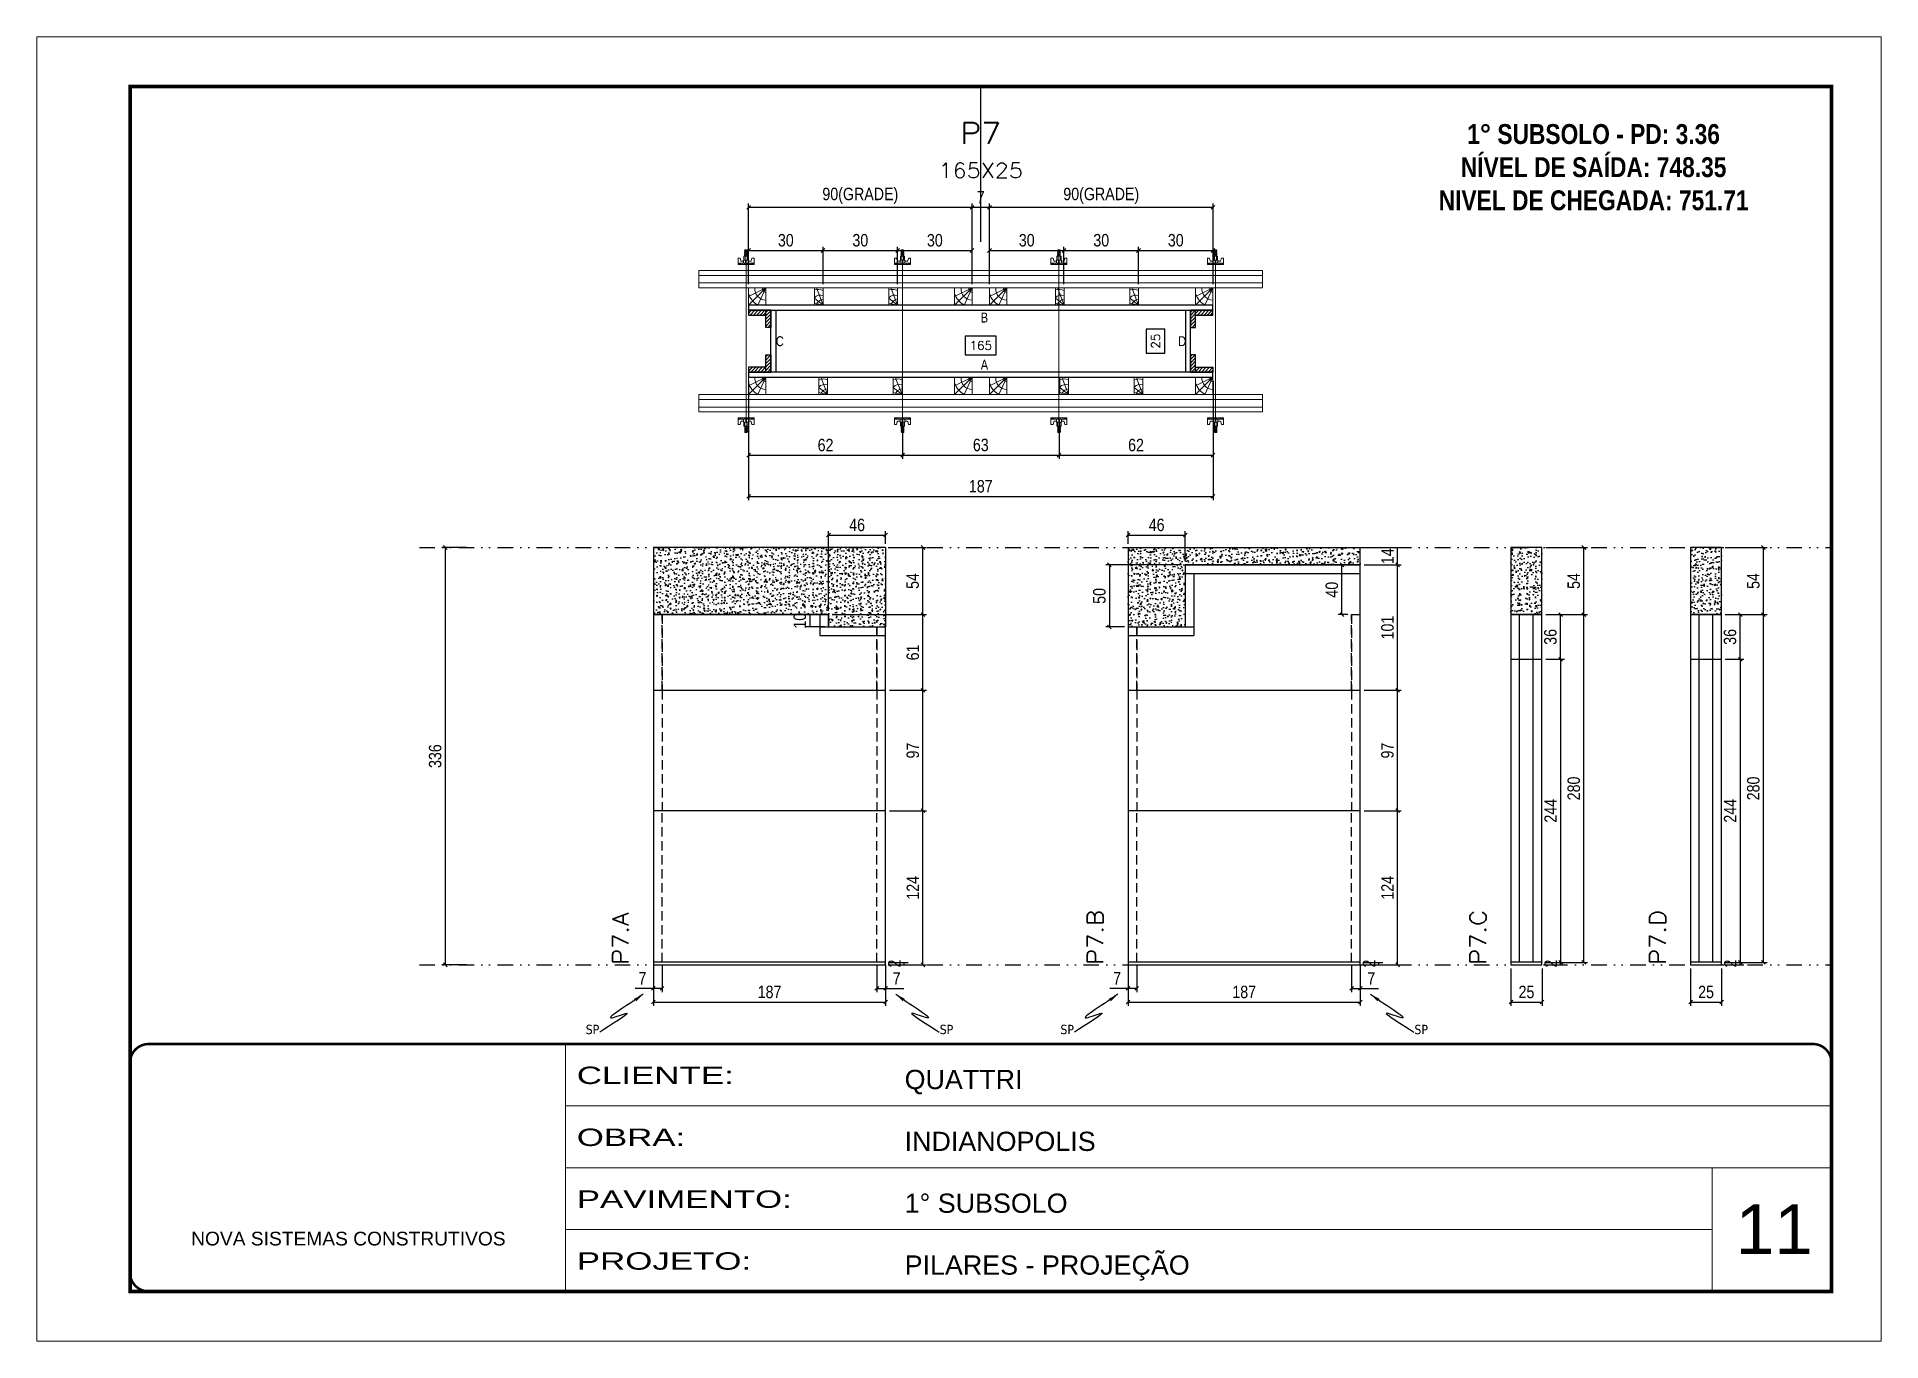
# Model space of a CAD drawing. Header units: millimetres. Extents: x 1945 to 8225, y 304 to 15137.
# Drawn here: x 5128 to 6613, y 11790 to 12840 of the extents above; entities that cross this region are included whole.
import ezdxf
from ezdxf.enums import TextEntityAlignment as Align

# ---------------------------------------------------------------- set-up
doc = ezdxf.new("R2010")
doc.units = ezdxf.units.MM
for name, pattern in [('CONTINUO', [0]), ('DASHED', [0.75, 0.5, -0.25]), ('DIVIDE2', [0.625, 0.25, -0.125, 0, -0.125, 0, -0.125]), ('HIDDEN', [0.375, 0.25, -0.125])]:
    doc.linetypes.add(name, pattern=pattern)
for name, color, linetype, lineweight in [('CARIMBO', 255, 'Continuous', 9), ('Folhas', 255, 'Continuous', 9), ('Hachura', 251, 'Continuous', 9), ('Madeira', 126, 'Continuous', 18), ('Perfil Metálico', 224, 'Continuous', 18), ('SARRAFO DE PRESSAO', 251, 'DASHED', 9), ('Texto Seção', 7, 'Continuous', 15)]:
    doc.layers.add(name, color=color, linetype=linetype, lineweight=lineweight)
for name, color, linetype in [('COTA', 241, 'Continuous'), ('NOMENCLATURA', 7, 'Continuous'), ('Nível', 160, 'Continuous'), ('Painéis', 200, 'Continuous'), ('PONTALETE', 7, 'Continuous'), ('SARR_2.2x7', 40, 'Continuous'), ('SARRAFO', 251, 'Continuous'), ('texto', 7, 'Continuous'), ('Texto de Titulo', 7, 'Continuous'), ('Texto Qtd Sarr', 242, 'Continuous')]:
    doc.layers.add(name, color=color, linetype=linetype)
doc.styles.add('ARIAL', font='arial.ttf')
doc.styles.add('COTA TECNICA', font='techl___.ttf', dxfattribs={"height": 10})
doc.styles.add('COTA TECNICA 2X', font='techl___.ttf', dxfattribs={"height": 10})
doc.styles.add('REGUA-120', font='ROMANS.shx', dxfattribs={"height": 15})
doc.styles.add('ROMANC', font='techb___.ttf', dxfattribs={"height": 2.5})
doc.styles.add('ROMANS', font='romans.shx')
doc.styles.get("Standard").update_dxf_attribs({"font": 'arial.ttf'})
doc.styles.add('Tecnologia', font='')
doc.styles.get('Tecnologia').set_extended_font_data('Forgotten Futurist')
doc.dimstyles.new('cotax2', dxfattribs={"dimtxt": 10, "dimasz": 3, "dimexe": 3, "dimexo": 3, "dimgap": 3, "dimtad": 1, "dimdec": 1, "dimlfac": 0.5, "dimzin": 12, "dimdsep": 46, "dimtxsty": 'COTA TECNICA 2X', "dimblk1": 'OBLIQUE', "dimblk2": 'OBLIQUE', "dimsah": 1, "dimcen": 0.9, "dimclrd": 256, "dimclre": 256, "dimclrt": 256, "dimadec": 1, "dimazin": 3, "dimtfac": 1, "dimtdec": 1, "dimtmove": 2, "dimatfit": 3, "dimfxl": 1, "dimtolj": 1, "dimtzin": 12, "dimarcsym": 0})
doc.dimstyles.new('PAINEL', dxfattribs={"dimtxt": 10, "dimasz": 3, "dimexe": 3, "dimexo": 3, "dimgap": 3, "dimtad": 1, "dimdec": 1, "dimzin": 12, "dimdsep": 46, "dimtxsty": 'COTA TECNICA', "dimblk1": 'OBLIQUE', "dimblk2": 'OBLIQUE', "dimsah": 1, "dimcen": 0.9, "dimclrd": 4, "dimclre": 4, "dimclrt": 240, "dimadec": 1, "dimazin": 3, "dimtfac": 1, "dimtdec": 1, "dimtmove": 0, "dimatfit": 3, "dimfxl": 1, "dimtolj": 1, "dimtzin": 12, "dimarcsym": 0})
doc.dimstyles.new('PAINEL-NOVA', dxfattribs={"dimtxt": 10, "dimasz": 3, "dimexe": 3, "dimexo": 3, "dimgap": 3, "dimtad": 1, "dimdec": 1, "dimzin": 12, "dimdsep": 46, "dimtxsty": 'COTA TECNICA', "dimblk1": 'OBLIQUE', "dimblk2": 'OBLIQUE', "dimsah": 1, "dimcen": 0.9, "dimclrd": 4, "dimclre": 4, "dimclrt": 240, "dimadec": 1, "dimazin": 3, "dimtfac": 1, "dimtdec": 1, "dimtix": 1, "dimtmove": 0, "dimatfit": 3, "dimfxl": 1, "dimtolj": 1, "dimtzin": 12, "dimarcsym": 0})
doc.dimstyles.new('SECÇÃO 2', dxfattribs={"dimtxt": 7, "dimasz": 6, "dimexe": 0.18, "dimexo": 2, "dimgap": -4, "dimtad": 3, "dimdec": 1, "dimlfac": 0.5, "dimzin": 12, "dimdsep": 46, "dimtxsty": 'ROMANS', "dimblk": 'ARCHTICK', "dimcen": 0.09, "dimse1": 1, "dimse2": 1, "dimsd1": 1, "dimsd2": 1, "dimclrd": 180, "dimclre": 5, "dimclrt": 1, "dimadec": 0, "dimazin": 3, "dimtfac": 1, "dimtdec": 1, "dimtofl": 0, "dimtmove": 0, "dimatfit": 3, "dimldrblk": 'ARCHTICK', "dimfxl": 1, "dimtolj": 1, "dimtzin": 0, "dimarcsym": 0})
doc.dimstyles.get("Standard").update_dxf_attribs({"dimtxt": 0.18, "dimasz": 0.18, "dimexe": 0.18, "dimexo": 0.0625, "dimgap": 0.09, "dimtad": 0, "dimtih": 1, "dimtoh": 1, "dimdec": 4, "dimzin": 0, "dimdsep": 46, "dimtxsty": 'Standard', "dimcen": 0.09, "dimadec": 0, "dimazin": 0, "dimtfac": 1, "dimtdec": 4, "dimtofl": 0, "dimtmove": 0, "dimatfit": 3, "dimfxl": 1, "dimtolj": 1, "dimtzin": 0, "dimarcsym": 0})
pattern_1 = [(46, (5803.3572, 13578.5696), (-1.3703423, 1.3233242), [])]
pattern_2 = [(51, (7344.759, 13677.524), (9.121755, -0.637855), [0.9525, -10.4775]), (356, (7344.759, 13677.524), (-1.928623, 9.520633), [0.762, -8.38203]), (101.45144, (7345.519, 13677.471), (7.193132, 8.882778), [0.8095, -8.904512]), (47.1842, (7344.714, 13680.064), (13.588575, -1.86525), [1.42875, -15.71625]), (97.63556, (7345.847, 13679.908), (11.65249, 12.576586), [1.21425, -13.35678]), (352.18415, (7344.714, 13680.064), (11.65249, 12.57659), [1.143, -12.57299]), (22, (7345.9954, 13679.451), (7.668804, -4.98018), [0.9525, -10.4775]), (327, (7345.995, 13679.451), (2.928905, 9.261925), [0.762, -8.382]), (72.45145, (7346.6344, 13679.036), (10.59771, 4.281746), [0.8095, -8.904497]), (38.5, (7344.7588, 13677.524), (0.080622, 4.229803), [0, -8.2804, 0, -8.509, 0, -8.41375]), (8.5, (7344.759, 13677.524), (3.253055, 5.066574), [0, -4.8514, 0, -8.0899, 0, -3.20675]), (328.5, (7341.927, 13677.4746), (6.783496, -0.1680745), [0, -3.175, 0, -9.906, 0, -13.1445]), (318.5, (7340.6573, 13677.4524), (7.383143, 1.400391), [0, -4.1275, 0, -6.5786, 0, -9.3345])]
pattern_3 = [(51, (7309.9795, 13677.524), (9.121755, -0.637855), [0.9525, -10.4775]), (356, (7309.9795, 13677.524), (-1.928623, 9.520633), [0.762, -8.38203]), (101.45144, (7310.74, 13677.471), (7.19313, 8.88278), [0.8095, -8.90451]), (47.1842, (7309.935, 13680.064), (13.588575, -1.86525), [1.42875, -15.71625]), (97.63556, (7311.068, 13679.908), (11.65249, 12.57659), [1.21425, -13.35678]), (352.18415, (7309.935, 13680.064), (11.65249, 12.57659), [1.143, -12.57299]), (22, (7311.216, 13679.451), (7.668804, -4.98018), [0.9525, -10.4775]), (327, (7311.216, 13679.451), (2.928905, 9.261925), [0.762, -8.382]), (72.45145, (7311.855, 13679.036), (10.59771, 4.281746), [0.8095, -8.904497]), (38.5, (7309.9795, 13677.524), (0.080622, 4.229803), [0, -8.2804, 0, -8.509, 0, -8.41375]), (8.5, (7309.9795, 13677.524), (3.253055, 5.066574), [0, -4.8514, 0, -8.0899, 0, -3.20675]), (328.5, (7307.1478, 13677.4746), (6.783496, -0.1680745), [0, -3.175, 0, -9.906, 0, -13.1445]), (318.5, (7305.878, 13677.4524), (7.383143, 1.400391), [0, -4.1275, 0, -6.5786, 0, -9.3345])]

msp = doc.modelspace()

# ---------------------------------------------------------------- texts
at = {"layer": 'CARIMBO', "style": 'ARIAL'}
msp.add_text('11', height=40, dxfattribs=at).set_placement((6496.22, 11860.1))
at = {"layer": 'NOMENCLATURA', "linetype": 'Continuous', "ltscale": 30, "width": 0.8}
for s, p in [('B', (5888.36, 12609.97)), ('C', (5723.36, 12590.97)), ('D', (6047.36, 12590.97)), ('A', (5888.36, 12571.97))]:
    msp.add_text(s, height=8, dxfattribs=at).set_placement(p)
at = {"layer": 'NOMENCLATURA', "color": 2, "insert": (6381.85, 12769.75), "char_height": 16, "attachment_point": 2, "style": 'ROMANC'}
msp.add_mtext_dynamic_manual_height_columns('1° SUBSOLO - PD: 3.36\\PNÍVEL DE SAÍDA: 748.35\\PNIVEL DE CHEGADA: 751.71', width=449.0761, gutter_width=1, heights=[0], dxfattribs=at)
at = {"layer": 'Texto Seção', "style": 'REGUA-120', "width": 1.1}
for s, p in [('P7.A', (5604.76, 12092.92)), ('P7.B', (5986.98, 12092.92)), ('P7.C', (6295.29, 12092.92)), ('P7.D', (6439.92, 12092.92))]:
    msp.add_text(s, height=13, rotation=90, dxfattribs=at).set_placement(p)

# ---------------------------------------------------------------- blocks, each defined once
blk = doc.blocks.new('9999999999')
at = {"color": 30, "linetype": 'CONTINUO'}
for p, q in [((98564.6, 34230.2), (98564.6, 34429.4)), ((98564.6, 34379.6), (99584, 34379.6)), ((98564.6, 34329.8), (99488, 34329.8)), ((99584, 34329.8), (99488, 34329.8)), ((99488, 34329.8), (99488, 34230.2)), ((98564.6, 34280), (99488, 34280))]:
    blk.add_line(p, q, dxfattribs=at)
at = {"color": 30, "linetype": 'CONTINUO', "const_width": 2}
blk.add_lwpolyline([(99584, 34230.2), (99584, 34414.4, 0.414214), (99569, 34429.4), (98229, 34429.4, 0.414214), (98214, 34414.4), (98214, 34245.2, 0.414214), (98229, 34230.2), (99584, 34230.2)], format="xyb", dxfattribs=at)
at = {"layer": 'Folhas'}
blk.add_lwpolyline([(98139, 34190.2), (99624, 34190.2), (99624, 35240.2), (98139, 35240.2)], close=True, dxfattribs=at)
at = {"layer": 'Folhas', "color": 30, "const_width": 3}
blk.add_lwpolyline([(98214, 34230.2), (99584, 34230.2), (99584, 35200.2), (98214, 35200.2)], close=True, dxfattribs=at)
at = {"color": 7, "linetype": 'Continuous', "ltscale": 5, "style": 'ARIAL'}
for s, height, p in [('QUATTRI', 15.48, (98837.7, 34393.1)), ('INDIANOPOLIS', 15.483, (98837.7, 34343.3)), ('1° SUBSOLO', 15.48, (98837.7, 34293.5)), ('NOVA SISTEMAS CONSTRUTIVOS', 11.059, (98263.2, 34267.2)), ('PILARES - PROJEÇÃO', 15.483, (98837.7, 34243.7))]:
    blk.add_text(s, height=height, dxfattribs=at).set_placement(p)
at = {"layer": 'Folhas', "color": 7, "style": 'Tecnologia', "width": 1.5}
for s, p in [('CLIENTE:', (98573.7, 34397.2)), ('OBRA:', (98573.7, 34347.3)), ('PAVIMENTO:', (98573.7, 34297.5)), ('PROJETO:', (98573.7, 34247.7))]:
    blk.add_text(s, height=14, dxfattribs=at).set_placement(p)
blk = doc.blocks.new('_Oblique')
at = {"color": 0, "linetype": 'ByBlock', "lineweight": -2}
blk.add_line((-0.5, -0.5), (0.5, 0.5), dxfattribs=at)
blk = doc.blocks.new('*D1554')
at = {"layer": 'COTA', "linetype": 'Continuous', "lineweight": -2, "ltscale": 30, "transparency": 16777216}
for p, q in [((5701.4, 12563), (5701.4, 12467)), ((6075.4, 12563), (6075.4, 12467)), ((5701.4, 12470), (6075.4, 12470))]:
    blk.add_line(p, q, dxfattribs=at)
at = {"layer": 'Defpoints', "color": 0, "linetype": 'Continuous', "ltscale": 30, "transparency": 16777216}
for p in [(5701.4, 12566), (6075.4, 12566), (6075.4, 12470)]:
    blk.add_point(p, dxfattribs=at)
at = {"layer": 'COTA', "linetype": 'Continuous', "lineweight": -2, "ltscale": 30, "transparency": 16777216, "xscale": 3, "yscale": 3, "zscale": 3, "rotation": 180}
blk.add_blockref('_Oblique', (5701.4, 12470), dxfattribs=at)
at = {"layer": 'COTA', "linetype": 'Continuous', "lineweight": -2, "ltscale": 30, "transparency": 16777216, "xscale": 3, "yscale": 3, "zscale": 3}
blk.add_blockref('_Oblique', (6075.4, 12470), dxfattribs=at)
at = {"layer": 'COTA', "linetype": 'Continuous', "ltscale": 30, "transparency": 16777216, "insert": (5888.4, 12478.1), "char_height": 10, "attachment_point": 5, "style": 'COTA TECNICA 2X'}
blk.add_mtext('\\A1;187', dxfattribs=at)
blk = doc.blocks.new('*D1555')
at = {"layer": 'COTA', "color": 180, "lineweight": -2, "transparency": 16777216}
for p, q in [((5900.9, 12599), (5875.9, 12599)), ((5875.9, 12599), (5875.9, 12584)), ((5900.9, 12584), (5900.9, 12599)), ((5875.9, 12584), (5900.9, 12584))]:
    blk.add_line(p, q, dxfattribs=at)
at = {"layer": 'Defpoints', "color": 0, "transparency": 16777216}
for p in [(6053.4, 12580), (5723.4, 12570), (6053.4, 12570)]:
    blk.add_point(p, dxfattribs=at)
at = {"layer": 'COTA', "color": 1, "transparency": 16777216, "insert": (5888.4, 12591.5), "char_height": 7, "attachment_point": 5, "style": 'ROMANS'}
blk.add_mtext('\\A1;165', dxfattribs=at)
blk = doc.blocks.new('_ArchTick')
at = {"color": 0, "linetype": 'ByBlock', "const_width": 0.15}
blk.add_lwpolyline([(-0.5, -0.5), (0.5, 0.5)], dxfattribs=at)
blk = doc.blocks.new('B1A.E')
at = {"layer": 'Madeira', "linetype": 'ByBlock', "ltscale": 0.05}
for p, q in [((0, 7), (0, 0)), ((0, 7), (0, 0)), ((7, 7), (7, 0)), ((7, 7), (7, 0))]:
    blk.add_line(p, q, dxfattribs=at)
at = {"layer": 'Madeira', "ltscale": 0.05}
for p, q in [((0, 7), (7, 7)), ((7, 7), (0, 0)), ((7, 7), (0, 3.5)), ((7, 7), (3.77, 0)), ((7, 0), (0, 0))]:
    blk.add_line(p, q, dxfattribs=at)
for centre, radius, start, end in [((7.54, 7), 7.87, 196.55279, 242.88446), ((7.08, 6.57), 4.53, 174.48614, 268.95308), ((7.09, 6.61), 1.41, 163.78187, 266.28246)]:
    blk.add_arc(centre, radius, start, end, dxfattribs=at)
blk = doc.blocks.new('B1A.D')
at = {"layer": 'COTA', "linetype": 'ByBlock'}
blk.add_blockref('B1A.E', (-7, 0), dxfattribs=at)
blk = doc.blocks.new('MEIO PONTALETE')
at = {"layer": 'Madeira'}
for q in [(2.71, 7), (3.5, 2.88), (3.5, 0.87)]:
    blk.add_line((0, 0), q, dxfattribs=at)
blk.add_lwpolyline([(0, 0), (3.5, 0), (3.5, 7), (0, 7)], close=True, dxfattribs=at)
for centre, radius, start, end in [((2.04, 0.06), 6.23, 76.44987, 109.09128), ((1.09, 0.9), 3.19, 40.90626, 109.98471), ((-0.21, -0.78), 3.09, 14.63219, 86.0383)]:
    blk.add_arc(centre, radius, start, end, dxfattribs=at)
blk = doc.blocks.new('BLOCK 2')
at = {"layer": 'PONTALETE', "color": 1, "xscale": -2, "yscale": 2, "zscale": 2}
blk.add_blockref('MEIO PONTALETE', (131231.1, 34114), dxfattribs=at)
blk = doc.blocks.new('A2')
at = {"layer": 'COTA', "linetype": 'ByBlock'}
blk.add_blockref('BLOCK 2', (-131205.2, -34118.6), dxfattribs=at)
blk = doc.blocks.new('B2A')
at = {"layer": 'COTA', "linetype": 'ByBlock', "xscale": 10, "yscale": 10, "zscale": 10}
blk.add_blockref('A2', (-188, 46), dxfattribs=at)
blk = doc.blocks.new('B2A.E')
at = {"layer": 'COTA', "linetype": 'ByBlock', "xscale": 0.05000874370170691, "yscale": 0.05000874370170691, "zscale": 0.05000874370170691}
blk.add_blockref('B2A', (0, 0), dxfattribs=at)
blk = doc.blocks.new('B1B.E')
at = {"layer": 'Madeira', "linetype": 'ByBlock', "ltscale": 0.05}
for p, q in [((0, 0), (0, -7)), ((0, 0), (0, -7)), ((7, 0), (7, -7)), ((7, 0), (7, -7))]:
    blk.add_line(p, q, dxfattribs=at)
at = {"layer": 'Madeira', "ltscale": 0.05}
for p, q in [((0, 0), (7, 0)), ((7, 0), (0, -7)), ((7, 0), (0, -3.5)), ((7, 0), (3.77, -7)), ((7, -7), (0, -7))]:
    blk.add_line(p, q, dxfattribs=at)
for centre, radius, start, end in [((7.08, -0.43), 4.53, 174.48614, 268.95308), ((7.09, -0.39), 1.41, 163.78187, 266.28246), ((7.54, 0), 7.87, 196.55279, 242.88446)]:
    blk.add_arc(centre, radius, start, end, dxfattribs=at)
blk = doc.blocks.new('B1B.D')
at = {"layer": 'Madeira', "linetype": 'ByBlock', "ltscale": 0.05}
for p, q in [((-7, 0), (-7, -7)), ((-7, 0), (-7, -7)), ((0, 0), (0, -7)), ((0, 0), (0, -7))]:
    blk.add_line(p, q, dxfattribs=at)
at = {"layer": 'Madeira', "ltscale": 0.05}
for p, q in [((-7, 0), (0, 0)), ((0, 0), (-7, -7)), ((0, 0), (-7, -3.5)), ((0, -7), (-7, -7)), ((0, 0), (-3.23, -7))]:
    blk.add_line(p, q, dxfattribs=at)
for centre, radius, start, end in [((0.54, 0), 7.87, 196.55279, 242.88446), ((0.08, -0.44), 4.53, 174.48614, 268.95308), ((0.09, -0.39), 1.41, 163.78187, 266.28246)]:
    blk.add_arc(centre, radius, start, end, dxfattribs=at)
blk = doc.blocks.new('*D1556')
at = {"layer": 'COTA', "linetype": 'Continuous', "lineweight": -2, "ltscale": 30, "transparency": 16777216}
for p, q in [((5701.4, 12645.8), (5701.4, 12705.8)), ((5701.4, 12702.8), (5881.4, 12702.8)), ((5881.4, 12645.8), (5881.4, 12705.8))]:
    blk.add_line(p, q, dxfattribs=at)
at = {"layer": 'Defpoints', "color": 0, "linetype": 'Continuous', "ltscale": 30, "transparency": 16777216}
for p in [(5881.4, 12702.8), (5701.4, 12642.8), (5881.4, 12642.8)]:
    blk.add_point(p, dxfattribs=at)
at = {"layer": 'COTA', "linetype": 'Continuous', "lineweight": -2, "ltscale": 30, "transparency": 16777216, "xscale": 3, "yscale": 3, "zscale": 3, "rotation": 180}
blk.add_blockref('_Oblique', (5701.4, 12702.8), dxfattribs=at)
at = {"layer": 'COTA', "linetype": 'Continuous', "lineweight": -2, "ltscale": 30, "transparency": 16777216, "xscale": 3, "yscale": 3, "zscale": 3}
blk.add_blockref('_Oblique', (5881.4, 12702.8), dxfattribs=at)
at = {"layer": 'COTA', "linetype": 'Continuous', "ltscale": 30, "transparency": 16777216, "insert": (5791.4, 12712), "char_height": 10, "attachment_point": 5, "style": 'COTA TECNICA 2X'}
blk.add_mtext('\\A1;90(GRADE)', dxfattribs=at)
blk = doc.blocks.new('B2B.E')
at = {"layer": 'COTA', "linetype": 'ByBlock'}
blk.add_blockref('B2A.E', (0, -7), dxfattribs=at)
blk = doc.blocks.new('*D1557')
at = {"layer": 'COTA', "linetype": 'Continuous', "lineweight": -2, "ltscale": 30, "transparency": 16777216}
for p, q in [((5701.4, 12641), (5701.4, 12671)), ((5701.4, 12668), (5761.4, 12668)), ((5761.4, 12641), (5761.4, 12671))]:
    blk.add_line(p, q, dxfattribs=at)
at = {"layer": 'Defpoints', "color": 0, "linetype": 'Continuous', "ltscale": 30, "transparency": 16777216}
for p in [(5761.4, 12668), (5701.4, 12638), (5761.4, 12638)]:
    blk.add_point(p, dxfattribs=at)
at = {"layer": 'COTA', "linetype": 'Continuous', "lineweight": -2, "ltscale": 30, "transparency": 16777216, "xscale": 3, "yscale": 3, "zscale": 3, "rotation": 180}
blk.add_blockref('_Oblique', (5701.4, 12668), dxfattribs=at)
at = {"layer": 'COTA', "linetype": 'Continuous', "lineweight": -2, "ltscale": 30, "transparency": 16777216, "xscale": 3, "yscale": 3, "zscale": 3}
blk.add_blockref('_Oblique', (5761.4, 12668), dxfattribs=at)
at = {"layer": 'COTA', "linetype": 'Continuous', "ltscale": 30, "transparency": 16777216, "insert": (5731.4, 12676.2), "char_height": 10, "attachment_point": 5, "style": 'COTA TECNICA 2X'}
blk.add_mtext('\\A1;30', dxfattribs=at)
blk = doc.blocks.new('*D1558')
at = {"layer": 'COTA', "linetype": 'Continuous', "lineweight": -2, "ltscale": 30, "transparency": 16777216}
for p, q in [((5761.4, 12641), (5761.4, 12671)), ((5761.4, 12668), (5821.4, 12668)), ((5821.4, 12641), (5821.4, 12671))]:
    blk.add_line(p, q, dxfattribs=at)
at = {"layer": 'Defpoints', "color": 0, "linetype": 'Continuous', "ltscale": 30, "transparency": 16777216}
for p in [(5821.4, 12668), (5761.4, 12638), (5821.4, 12638)]:
    blk.add_point(p, dxfattribs=at)
at = {"layer": 'COTA', "linetype": 'Continuous', "lineweight": -2, "ltscale": 30, "transparency": 16777216, "xscale": 3, "yscale": 3, "zscale": 3, "rotation": 180}
blk.add_blockref('_Oblique', (5761.4, 12668), dxfattribs=at)
at = {"layer": 'COTA', "linetype": 'Continuous', "lineweight": -2, "ltscale": 30, "transparency": 16777216, "xscale": 3, "yscale": 3, "zscale": 3}
blk.add_blockref('_Oblique', (5821.4, 12668), dxfattribs=at)
at = {"layer": 'COTA', "linetype": 'Continuous', "ltscale": 30, "transparency": 16777216, "insert": (5791.4, 12676.2), "char_height": 10, "attachment_point": 5, "style": 'COTA TECNICA 2X'}
blk.add_mtext('\\A1;30', dxfattribs=at)
blk = doc.blocks.new('*D1559')
at = {"layer": 'COTA', "linetype": 'Continuous', "lineweight": -2, "ltscale": 30, "transparency": 16777216}
for p, q in [((5821.4, 12641), (5821.4, 12671)), ((5821.4, 12668), (5881.4, 12668)), ((5881.4, 12641), (5881.4, 12671))]:
    blk.add_line(p, q, dxfattribs=at)
at = {"layer": 'Defpoints', "color": 0, "linetype": 'Continuous', "ltscale": 30, "transparency": 16777216}
for p in [(5881.4, 12668), (5821.4, 12638), (5881.4, 12638)]:
    blk.add_point(p, dxfattribs=at)
at = {"layer": 'COTA', "linetype": 'Continuous', "lineweight": -2, "ltscale": 30, "transparency": 16777216, "xscale": 3, "yscale": 3, "zscale": 3, "rotation": 180}
blk.add_blockref('_Oblique', (5821.4, 12668), dxfattribs=at)
at = {"layer": 'COTA', "linetype": 'Continuous', "lineweight": -2, "ltscale": 30, "transparency": 16777216, "xscale": 3, "yscale": 3, "zscale": 3}
blk.add_blockref('_Oblique', (5881.4, 12668), dxfattribs=at)
at = {"layer": 'COTA', "linetype": 'Continuous', "ltscale": 30, "transparency": 16777216, "insert": (5851.4, 12676.2), "char_height": 10, "attachment_point": 5, "style": 'COTA TECNICA 2X'}
blk.add_mtext('\\A1;30', dxfattribs=at)
blk = doc.blocks.new('*D1560')
at = {"layer": 'COTA', "linetype": 'Continuous', "lineweight": -2, "ltscale": 30, "transparency": 16777216}
for p, q in [((5881.4, 12645.8), (5881.4, 12705.8)), ((5881.4, 12702.8), (5895.4, 12702.8)), ((5895.4, 12645.8), (5895.4, 12705.8))]:
    blk.add_line(p, q, dxfattribs=at)
at = {"layer": 'Defpoints', "color": 0, "linetype": 'Continuous', "ltscale": 30, "transparency": 16777216}
for p in [(5895.4, 12702.8), (5881.4, 12642.8), (5895.4, 12642.8)]:
    blk.add_point(p, dxfattribs=at)
at = {"layer": 'COTA', "linetype": 'Continuous', "lineweight": -2, "ltscale": 30, "transparency": 16777216, "xscale": 3, "yscale": 3, "zscale": 3, "rotation": 180}
blk.add_blockref('_Oblique', (5881.4, 12702.8), dxfattribs=at)
at = {"layer": 'COTA', "linetype": 'Continuous', "lineweight": -2, "ltscale": 30, "transparency": 16777216, "xscale": 3, "yscale": 3, "zscale": 3}
blk.add_blockref('_Oblique', (5895.4, 12702.8), dxfattribs=at)
at = {"layer": 'COTA', "linetype": 'Continuous', "ltscale": 30, "transparency": 16777216, "insert": (5888.4, 12710.8), "char_height": 10, "attachment_point": 5, "style": 'COTA TECNICA 2X'}
blk.add_mtext('\\A1;7', dxfattribs=at)
blk = doc.blocks.new('*D1561')
at = {"layer": 'COTA', "linetype": 'Continuous', "lineweight": -2, "ltscale": 30, "transparency": 16777216}
for p, q in [((5895.4, 12645.8), (5895.4, 12705.8)), ((5895.4, 12702.8), (6075.4, 12702.8)), ((6075.4, 12645.8), (6075.4, 12705.8))]:
    blk.add_line(p, q, dxfattribs=at)
at = {"layer": 'Defpoints', "color": 0, "linetype": 'Continuous', "ltscale": 30, "transparency": 16777216}
for p in [(6075.4, 12702.8), (5895.4, 12642.8), (6075.4, 12642.8)]:
    blk.add_point(p, dxfattribs=at)
at = {"layer": 'COTA', "linetype": 'Continuous', "lineweight": -2, "ltscale": 30, "transparency": 16777216, "xscale": 3, "yscale": 3, "zscale": 3, "rotation": 180}
blk.add_blockref('_Oblique', (5895.4, 12702.8), dxfattribs=at)
at = {"layer": 'COTA', "linetype": 'Continuous', "lineweight": -2, "ltscale": 30, "transparency": 16777216, "xscale": 3, "yscale": 3, "zscale": 3}
blk.add_blockref('_Oblique', (6075.4, 12702.8), dxfattribs=at)
at = {"layer": 'COTA', "linetype": 'Continuous', "ltscale": 30, "transparency": 16777216, "insert": (5985.4, 12712), "char_height": 10, "attachment_point": 5, "style": 'COTA TECNICA 2X'}
blk.add_mtext('\\A1;90(GRADE)', dxfattribs=at)
blk = doc.blocks.new('*D1562')
at = {"layer": 'COTA', "linetype": 'Continuous', "lineweight": -2, "ltscale": 30, "transparency": 16777216}
for p, q in [((5895.4, 12641), (5895.4, 12671)), ((5895.4, 12668), (5955.4, 12668)), ((5955.4, 12641), (5955.4, 12671))]:
    blk.add_line(p, q, dxfattribs=at)
at = {"layer": 'Defpoints', "color": 0, "linetype": 'Continuous', "ltscale": 30, "transparency": 16777216}
for p in [(5955.4, 12668), (5895.4, 12638), (5955.4, 12638)]:
    blk.add_point(p, dxfattribs=at)
at = {"layer": 'COTA', "linetype": 'Continuous', "lineweight": -2, "ltscale": 30, "transparency": 16777216, "xscale": 3, "yscale": 3, "zscale": 3, "rotation": 180}
blk.add_blockref('_Oblique', (5895.4, 12668), dxfattribs=at)
at = {"layer": 'COTA', "linetype": 'Continuous', "lineweight": -2, "ltscale": 30, "transparency": 16777216, "xscale": 3, "yscale": 3, "zscale": 3}
blk.add_blockref('_Oblique', (5955.4, 12668), dxfattribs=at)
at = {"layer": 'COTA', "linetype": 'Continuous', "ltscale": 30, "transparency": 16777216, "insert": (5925.4, 12676.2), "char_height": 10, "attachment_point": 5, "style": 'COTA TECNICA 2X'}
blk.add_mtext('\\A1;30', dxfattribs=at)
blk = doc.blocks.new('*D1563')
at = {"layer": 'COTA', "linetype": 'Continuous', "lineweight": -2, "ltscale": 30, "transparency": 16777216}
for p, q in [((5955.4, 12641), (5955.4, 12671)), ((5955.4, 12668), (6015.4, 12668)), ((6015.4, 12641), (6015.4, 12671))]:
    blk.add_line(p, q, dxfattribs=at)
at = {"layer": 'Defpoints', "color": 0, "linetype": 'Continuous', "ltscale": 30, "transparency": 16777216}
for p in [(6015.4, 12668), (5955.4, 12638), (6015.4, 12638)]:
    blk.add_point(p, dxfattribs=at)
at = {"layer": 'COTA', "linetype": 'Continuous', "lineweight": -2, "ltscale": 30, "transparency": 16777216, "xscale": 3, "yscale": 3, "zscale": 3, "rotation": 180}
blk.add_blockref('_Oblique', (5955.4, 12668), dxfattribs=at)
at = {"layer": 'COTA', "linetype": 'Continuous', "lineweight": -2, "ltscale": 30, "transparency": 16777216, "xscale": 3, "yscale": 3, "zscale": 3}
blk.add_blockref('_Oblique', (6015.4, 12668), dxfattribs=at)
at = {"layer": 'COTA', "linetype": 'Continuous', "ltscale": 30, "transparency": 16777216, "insert": (5985.4, 12676.2), "char_height": 10, "attachment_point": 5, "style": 'COTA TECNICA 2X'}
blk.add_mtext('\\A1;30', dxfattribs=at)
blk = doc.blocks.new('*D1564')
at = {"layer": 'COTA', "linetype": 'Continuous', "lineweight": -2, "ltscale": 30, "transparency": 16777216}
for p, q in [((6015.4, 12641), (6015.4, 12671)), ((6015.4, 12668), (6075.4, 12668)), ((6075.4, 12641), (6075.4, 12671))]:
    blk.add_line(p, q, dxfattribs=at)
at = {"layer": 'Defpoints', "color": 0, "linetype": 'Continuous', "ltscale": 30, "transparency": 16777216}
for p in [(6075.4, 12668), (6015.4, 12638), (6075.4, 12638)]:
    blk.add_point(p, dxfattribs=at)
at = {"layer": 'COTA', "linetype": 'Continuous', "lineweight": -2, "ltscale": 30, "transparency": 16777216, "xscale": 3, "yscale": 3, "zscale": 3, "rotation": 180}
blk.add_blockref('_Oblique', (6015.4, 12668), dxfattribs=at)
at = {"layer": 'COTA', "linetype": 'Continuous', "lineweight": -2, "ltscale": 30, "transparency": 16777216, "xscale": 3, "yscale": 3, "zscale": 3}
blk.add_blockref('_Oblique', (6075.4, 12668), dxfattribs=at)
at = {"layer": 'COTA', "linetype": 'Continuous', "ltscale": 30, "transparency": 16777216, "insert": (6045.4, 12676.2), "char_height": 10, "attachment_point": 5, "style": 'COTA TECNICA 2X'}
blk.add_mtext('\\A1;30', dxfattribs=at)
blk = doc.blocks.new('C')
at = {"layer": 'Hachura', "color": 0}
for p, q in [((0, 3.22), (0, -3.22)), ((0.45, 3.22), (0, 3.22)), ((0.46, 3.16), (0, 3.16)), ((0.46, 3.05), (0, 3.05)), ((0.46, 2.88), (0, 2.88)), ((0, 2.75), (0, -1.16)), ((0.46, 2.65), (0, 2.65)), ((0.46, 2.23), (0, 2.23)), ((0.46, 1.51), (0, 1.51)), ((0.39, 0.49), (0.17, 0.49)), ((0.45, -3.23), (0.45, 3.22)), ((0.45, 3.22), (2.58, 3.22)), ((1.74, 0.97), (0.45, 0.97)), ((1.45, 0.1), (0.45, 0.1)), ((1.35, 1.94), (1.35, 0.96)), ((2.58, 2.39), (1.47, 2.09)), ((1.74, -0.97), (1.74, 0.97)), ((1.74, 0.97), (1.74, 0.84)), ((1.74, 0.97), (1.74, 0.84)), ((1.74, 0.84), (3.35, 0.84)), ((3.35, 0.45), (1.74, 0.45)), ((2.58, 3.22), (2.58, 2.39)), ((3.32, 0.84), (3.32, -0.84)), ((3.35, 0.84), (3.35, -0.84)), ((3.68, 0.45), (3.35, 0.45)), ((3.84, -0.52), (3.35, 0.45)), ((3.35, 0.06), (3.67, -0.57)), ((3.68, 0.45), (4.16, -0.52)), ((3.72, 0.5), (4.25, -0.57)), ((4.37, -0.55), (3.83, 0.53)), ((4.15, 0.45), (3.93, 0.45)), ((4.42, -0.52), (3.93, 0.45)), ((4.15, 0.45), (4.26, 0.45)), ((4.26, 0.45), (4.74, -0.52)), ((4.3, 0.5), (4.83, -0.57)), ((4.95, -0.55), (4.41, 0.53)), ((4.51, 0.45), (4.84, 0.45)), ((5, -0.52), (4.51, 0.45)), ((4.84, 0.45), (5.32, -0.52)), ((4.88, 0.5), (5.41, -0.57)), ((5.53, -0.55), (4.99, 0.53)), ((5.58, -0.52), (5.09, 0.45)), ((5.42, 0.45), (5.09, 0.45)), ((5.58, -0.52), (5.09, 0.45)), ((5.42, 0.45), (5.74, -0.19)), ((5.46, 0.5), (5.74, -0.07)), ((5.74, 0.19), (5.57, 0.53)), ((5.74, 0.32), (5.68, 0.45)), ((5.68, 0.45), (5.74, 0.45)), ((5.74, 0.45), (5.9, 0.29)), ((5.74, 0.45), (5.74, -0.52)), ((5.9, -0.36), (5.9, 0.29)), ((0.45, 0), (0, 0)), ((0.46, -1.52), (0, -1.52)), ((0.46, -2.23), (0, -2.23)), ((0.46, -2.65), (0, -2.65)), ((0.46, -2.88), (0, -2.88)), ((0.46, -3.05), (0, -3.05)), ((0.46, -3.16), (0, -3.16)), ((0, -3.22), (2.57, -3.22)), ((0.08, -0.48), (0.29, -0.48)), ((0.29, -0.48), (0.4, -0.48)), ((0.45, 0), (0.45, -0.97)), ((0.45, -0.16), (1.45, -0.16)), ((0.45, -0.65), (0.45, -0.32)), ((0.45, -3.23), (0.45, -0.65)), ((0.45, -0.97), (1.74, -0.97)), ((1.35, -1.94), (1.35, -0.97)), ((2.58, -2.39), (1.47, -2.1)), ((3.35, -0.32), (1.74, -0.32)), ((3.35, -0.84), (1.74, -0.84)), ((2.58, -3.23), (2.58, -2.39)), ((3.35, -0.07), (3.58, -0.52)), ((3.35, -0.52), (3.58, -0.52)), ((3.84, -0.52), (4.16, -0.52)), ((4.42, -0.52), (4.74, -0.52)), ((4.63, -0.52), (4.74, -0.52)), ((5, -0.52), (5.32, -0.52)), ((5.58, -0.52), (5.74, -0.52)), ((5.74, -0.52), (5.9, -0.36)), ((5.74, -0.52), (5.74, -0.52))]:
    blk.add_line(p, q, dxfattribs=at)
for centre, radius, start, end in [((1.52, 1.94), 0.161, 104.74356, 180), ((1.44, -0.03), 0.129, 272.69497, 87.30503), ((3.81, 0.39), 0.143, 25.56881, 154.43119), ((4.39, 0.39), 0.143, 25.56881, 154.43119), ((4.97, 0.39), 0.143, 25.56881, 154.43119), ((5.55, 0.39), 0.143, 25.56881, 154.43119), ((0.17, -0.37), 0.174, 221.74404, 317.85924), ((1.52, -1.94), 0.161, 180, 255.25644), ((3.71, -0.4), 0.174, 222.14076, 318.25596), ((4.29, -0.4), 0.174, 222.14076, 318.25596), ((4.87, -0.4), 0.174, 222.14076, 318.25596), ((5.45, -0.4), 0.174, 222.14076, 318.25596), ((5.61, -0.4), 0.174, 317.85924, 318.25596)]:
    blk.add_arc(centre, radius, start, end, dxfattribs=at)
blk = doc.blocks.new('PAR.CIM')
at = {"layer": 'Hachura', "linetype": 'Continuous', "xscale": -1, "rotation": 270}
blk.add_blockref('C', (0, 0), dxfattribs=at)
blk = doc.blocks.new('PAR.BAI')
at = {"layer": 'Hachura', "linetype": 'Continuous', "xscale": -1, "rotation": 90}
blk.add_blockref('C', (0, 0), dxfattribs=at)
blk = doc.blocks.new('*D1565')
at = {"layer": 'COTA', "linetype": 'Continuous', "lineweight": -2, "ltscale": 30, "transparency": 16777216}
for p, q in [((5701.4, 12535), (5701.4, 12500.2)), ((5825.4, 12530.2), (5825.4, 12500.2)), ((5701.4, 12503.2), (5825.4, 12503.2))]:
    blk.add_line(p, q, dxfattribs=at)
at = {"layer": 'Defpoints', "color": 0, "linetype": 'Continuous', "ltscale": 30, "transparency": 16777216}
for p in [(5701.4, 12538), (5825.4, 12533.2), (5825.4, 12503.2)]:
    blk.add_point(p, dxfattribs=at)
at = {"layer": 'COTA', "linetype": 'Continuous', "lineweight": -2, "ltscale": 30, "transparency": 16777216, "xscale": 3, "yscale": 3, "zscale": 3, "rotation": 180}
blk.add_blockref('_Oblique', (5701.4, 12503.2), dxfattribs=at)
at = {"layer": 'COTA', "linetype": 'Continuous', "lineweight": -2, "ltscale": 30, "transparency": 16777216, "xscale": 3, "yscale": 3, "zscale": 3}
blk.add_blockref('_Oblique', (5825.4, 12503.2), dxfattribs=at)
at = {"layer": 'COTA', "linetype": 'Continuous', "ltscale": 30, "transparency": 16777216, "insert": (5763.4, 12511.3), "char_height": 10, "attachment_point": 5, "style": 'COTA TECNICA 2X'}
blk.add_mtext('\\A1;62', dxfattribs=at)
blk = doc.blocks.new('*D1566')
at = {"layer": 'COTA', "linetype": 'Continuous', "lineweight": -2, "ltscale": 30, "transparency": 16777216}
for p, q in [((5825.4, 12530.2), (5825.4, 12500.2)), ((5951.4, 12530.2), (5951.4, 12500.2)), ((5825.4, 12503.2), (5951.4, 12503.2))]:
    blk.add_line(p, q, dxfattribs=at)
at = {"layer": 'Defpoints', "color": 0, "linetype": 'Continuous', "ltscale": 30, "transparency": 16777216}
for p in [(5825.4, 12533.2), (5951.4, 12533.2), (5951.4, 12503.2)]:
    blk.add_point(p, dxfattribs=at)
at = {"layer": 'COTA', "linetype": 'Continuous', "lineweight": -2, "ltscale": 30, "transparency": 16777216, "xscale": 3, "yscale": 3, "zscale": 3, "rotation": 180}
blk.add_blockref('_Oblique', (5825.4, 12503.2), dxfattribs=at)
at = {"layer": 'COTA', "linetype": 'Continuous', "lineweight": -2, "ltscale": 30, "transparency": 16777216, "xscale": 3, "yscale": 3, "zscale": 3}
blk.add_blockref('_Oblique', (5951.4, 12503.2), dxfattribs=at)
at = {"layer": 'COTA', "linetype": 'Continuous', "ltscale": 30, "transparency": 16777216, "insert": (5888.4, 12511.4), "char_height": 10, "attachment_point": 5, "style": 'COTA TECNICA 2X'}
blk.add_mtext('\\A1;63', dxfattribs=at)
blk = doc.blocks.new('*D1580')
at = {"layer": 'COTA', "linetype": 'Continuous', "lineweight": -2, "ltscale": 30, "transparency": 16777216}
for p, q in [((6075.4, 12535), (6075.4, 12500.2)), ((5951.4, 12530.2), (5951.4, 12500.2)), ((5951.4, 12503.2), (6075.4, 12503.2))]:
    blk.add_line(p, q, dxfattribs=at)
at = {"layer": 'Defpoints', "color": 0, "linetype": 'Continuous', "ltscale": 30, "transparency": 16777216}
for p in [(6075.4, 12538), (5951.4, 12533.2), (6075.4, 12503.2)]:
    blk.add_point(p, dxfattribs=at)
at = {"layer": 'COTA', "linetype": 'Continuous', "lineweight": -2, "ltscale": 30, "transparency": 16777216, "xscale": 3, "yscale": 3, "zscale": 3, "rotation": 180}
blk.add_blockref('_Oblique', (5951.4, 12503.2), dxfattribs=at)
at = {"layer": 'COTA', "linetype": 'Continuous', "lineweight": -2, "ltscale": 30, "transparency": 16777216, "xscale": 3, "yscale": 3, "zscale": 3}
blk.add_blockref('_Oblique', (6075.4, 12503.2), dxfattribs=at)
at = {"layer": 'COTA', "linetype": 'Continuous', "ltscale": 30, "transparency": 16777216, "insert": (6013.4, 12511.3), "char_height": 10, "attachment_point": 5, "style": 'COTA TECNICA 2X'}
blk.add_mtext('\\A1;62', dxfattribs=at)
blk = doc.blocks.new('*D88')
at = {"layer": 'COTA', "color": 4, "linetype": 'Continuous', "lineweight": -2, "ltscale": 30, "transparency": 16777216}
for p, q in [((6343.3, 12338.9), (6358.3, 12338.9)), ((6355.3, 12338.9), (6355.3, 12094.9)), ((6343.3, 12094.9), (6358.3, 12094.9))]:
    blk.add_line(p, q, dxfattribs=at)
at = {"layer": 'Defpoints', "color": 0, "linetype": 'Continuous', "ltscale": 30, "transparency": 16777216}
for p in [(6340.3, 12338.9), (6340.3, 12094.9), (6355.3, 12094.9)]:
    blk.add_point(p, dxfattribs=at)
at = {"layer": 'COTA', "color": 4, "linetype": 'Continuous', "lineweight": -2, "ltscale": 30, "transparency": 16777216, "xscale": 3, "yscale": 3, "zscale": 3}
for p, rotation in [((6355.3, 12338.9), 90), ((6355.3, 12094.9), 270)]:
    blk.add_blockref('_Oblique', p, dxfattribs=dict(at, rotation=rotation))
at = {"layer": 'COTA', "color": 240, "linetype": 'Continuous', "ltscale": 30, "transparency": 16777216, "insert": (6347.2, 12216.9), "char_height": 10, "attachment_point": 5, "rotation": 90, "style": 'COTA TECNICA'}
blk.add_mtext('\\A1;244', dxfattribs=at)
blk = doc.blocks.new('*D89')
at = {"layer": 'COTA', "color": 4, "linetype": 'Continuous', "lineweight": -2, "ltscale": 30, "transparency": 16777216}
for p, q in [((6343.3, 12374.9), (6358.3, 12374.9)), ((6355.3, 12338.9), (6355.3, 12374.9)), ((6343.3, 12338.9), (6358.3, 12338.9))]:
    blk.add_line(p, q, dxfattribs=at)
at = {"layer": 'Defpoints', "color": 0, "linetype": 'Continuous', "ltscale": 30, "transparency": 16777216}
for p in [(6340.3, 12374.9), (6355.3, 12374.9), (6340.3, 12338.9)]:
    blk.add_point(p, dxfattribs=at)
at = {"layer": 'COTA', "color": 4, "linetype": 'Continuous', "lineweight": -2, "ltscale": 30, "transparency": 16777216, "xscale": 3, "yscale": 3, "zscale": 3}
for p, rotation in [((6355.3, 12374.9), 90), ((6355.3, 12338.9), 270)]:
    blk.add_blockref('_Oblique', p, dxfattribs=dict(at, rotation=rotation))
at = {"layer": 'COTA', "color": 240, "linetype": 'Continuous', "ltscale": 30, "transparency": 16777216, "insert": (6347.1, 12356.9), "char_height": 10, "attachment_point": 5, "rotation": 90, "style": 'COTA TECNICA'}
blk.add_mtext('\\A1;36', dxfattribs=at)
blk = doc.blocks.new('*D90')
at = {"layer": 'COTA', "color": 4, "linetype": 'Continuous', "lineweight": -2, "ltscale": 30, "transparency": 16777216}
for p, q in [((6487.9, 12338.9), (6502.9, 12338.9)), ((6499.9, 12338.9), (6499.9, 12094.9)), ((6487.9, 12094.9), (6502.9, 12094.9))]:
    blk.add_line(p, q, dxfattribs=at)
at = {"layer": 'Defpoints', "color": 0, "linetype": 'Continuous', "ltscale": 30, "transparency": 16777216}
for p in [(6484.9, 12338.9), (6484.9, 12094.9), (6499.9, 12094.9)]:
    blk.add_point(p, dxfattribs=at)
at = {"layer": 'COTA', "color": 4, "linetype": 'Continuous', "lineweight": -2, "ltscale": 30, "transparency": 16777216, "xscale": 3, "yscale": 3, "zscale": 3}
for p, rotation in [((6499.9, 12338.9), 90), ((6499.9, 12094.9), 270)]:
    blk.add_blockref('_Oblique', p, dxfattribs=dict(at, rotation=rotation))
at = {"layer": 'COTA', "color": 240, "linetype": 'Continuous', "ltscale": 30, "transparency": 16777216, "insert": (6491.8, 12216.9), "char_height": 10, "attachment_point": 5, "rotation": 90, "style": 'COTA TECNICA'}
blk.add_mtext('\\A1;244', dxfattribs=at)
blk = doc.blocks.new('*D91')
at = {"layer": 'COTA', "color": 4, "linetype": 'Continuous', "lineweight": -2, "ltscale": 30, "transparency": 16777216}
for p, q in [((6487.9, 12374.9), (6502.9, 12374.9)), ((6499.9, 12338.9), (6499.9, 12374.9)), ((6487.9, 12338.9), (6502.9, 12338.9))]:
    blk.add_line(p, q, dxfattribs=at)
at = {"layer": 'Defpoints', "color": 0, "linetype": 'Continuous', "ltscale": 30, "transparency": 16777216}
for p in [(6484.9, 12374.9), (6499.9, 12374.9), (6484.9, 12338.9)]:
    blk.add_point(p, dxfattribs=at)
at = {"layer": 'COTA', "color": 4, "linetype": 'Continuous', "lineweight": -2, "ltscale": 30, "transparency": 16777216, "xscale": 3, "yscale": 3, "zscale": 3}
for p, rotation in [((6499.9, 12374.9), 90), ((6499.9, 12338.9), 270)]:
    blk.add_blockref('_Oblique', p, dxfattribs=dict(at, rotation=rotation))
at = {"layer": 'COTA', "color": 240, "linetype": 'Continuous', "ltscale": 30, "transparency": 16777216, "insert": (6491.7, 12356.9), "char_height": 10, "attachment_point": 5, "rotation": 90, "style": 'COTA TECNICA'}
blk.add_mtext('\\A1;36', dxfattribs=at)
blk = doc.blocks.new('*D92')
at = {"layer": 'COTA', "color": 4, "linetype": 'Continuous', "lineweight": -2, "ltscale": 30, "transparency": 16777216}
for p, q in [((5814.8, 12094.9), (5829.8, 12094.9)), ((5814.8, 12092.9), (5829.8, 12092.9)), ((5826.8, 12092.9), (5826.8, 12094.9))]:
    blk.add_line(p, q, dxfattribs=at)
at = {"layer": 'Defpoints', "color": 0, "linetype": 'Continuous', "ltscale": 30, "transparency": 16777216}
for p in [(5811.8, 12094.9), (5811.8, 12092.9), (5826.8, 12094.9)]:
    blk.add_point(p, dxfattribs=at)
at = {"layer": 'COTA', "color": 240, "linetype": 'Continuous', "ltscale": 30, "transparency": 16777216, "insert": (5818.8, 12093.9), "char_height": 10, "attachment_point": 5, "rotation": 90, "style": 'COTA TECNICA'}
blk.add_mtext('\\A1;2', dxfattribs=at)
blk = doc.blocks.new('*D93')
at = {"layer": 'COTA', "color": 4, "linetype": 'Continuous', "lineweight": -2, "ltscale": 30, "transparency": 16777216}
for p, q in [((5814.8, 12313.9), (5844.8, 12313.9)), ((5841.8, 12216.9), (5841.8, 12313.9)), ((5814.8, 12216.9), (5844.8, 12216.9))]:
    blk.add_line(p, q, dxfattribs=at)
at = {"layer": 'Defpoints', "color": 0, "linetype": 'Continuous', "ltscale": 30, "transparency": 16777216}
for p in [(5811.8, 12313.9), (5841.8, 12313.9), (5811.8, 12216.9)]:
    blk.add_point(p, dxfattribs=at)
at = {"layer": 'COTA', "color": 4, "linetype": 'Continuous', "lineweight": -2, "ltscale": 30, "transparency": 16777216, "xscale": 3, "yscale": 3, "zscale": 3}
for p, rotation in [((5841.8, 12313.9), 90), ((5841.8, 12216.9), 270)]:
    blk.add_blockref('_Oblique', p, dxfattribs=dict(at, rotation=rotation))
at = {"layer": 'COTA', "color": 240, "linetype": 'Continuous', "ltscale": 30, "transparency": 16777216, "insert": (5833.7, 12265.4), "char_height": 10, "attachment_point": 5, "rotation": 90, "style": 'COTA TECNICA'}
blk.add_mtext('\\A1;97', dxfattribs=at)
blk = doc.blocks.new('*D94')
at = {"layer": 'COTA', "color": 4, "linetype": 'Continuous', "lineweight": -2, "ltscale": 30, "transparency": 16777216}
for p, q in [((5768.8, 12374.9), (5844.8, 12374.9)), ((5841.8, 12313.9), (5841.8, 12374.9)), ((5814.8, 12313.9), (5844.8, 12313.9))]:
    blk.add_line(p, q, dxfattribs=at)
at = {"layer": 'Defpoints', "color": 0, "linetype": 'Continuous', "ltscale": 30, "transparency": 16777216}
for p in [(5765.8, 12374.9), (5841.8, 12374.9), (5811.8, 12313.9)]:
    blk.add_point(p, dxfattribs=at)
at = {"layer": 'COTA', "color": 4, "linetype": 'Continuous', "lineweight": -2, "ltscale": 30, "transparency": 16777216, "xscale": 3, "yscale": 3, "zscale": 3}
for p, rotation in [((5841.8, 12374.9), 90), ((5841.8, 12313.9), 270)]:
    blk.add_blockref('_Oblique', p, dxfattribs=dict(at, rotation=rotation))
at = {"layer": 'COTA', "color": 240, "linetype": 'Continuous', "ltscale": 30, "transparency": 16777216, "insert": (5833.7, 12344.4), "char_height": 10, "attachment_point": 5, "rotation": 90, "style": 'COTA TECNICA'}
blk.add_mtext('\\A1;61', dxfattribs=at)
blk = doc.blocks.new('*D95')
at = {"layer": 'COTA', "color": 4, "linetype": 'Continuous', "lineweight": -2, "ltscale": 30, "transparency": 16777216}
for p, q in [((5814.8, 12428.9), (5844.8, 12428.9)), ((5841.8, 12374.9), (5841.8, 12428.9)), ((5768.8, 12374.9), (5844.8, 12374.9))]:
    blk.add_line(p, q, dxfattribs=at)
at = {"layer": 'Defpoints', "color": 0, "linetype": 'Continuous', "ltscale": 30, "transparency": 16777216}
for p in [(5811.8, 12428.9), (5841.8, 12428.9), (5765.8, 12374.9)]:
    blk.add_point(p, dxfattribs=at)
at = {"layer": 'COTA', "color": 4, "linetype": 'Continuous', "lineweight": -2, "ltscale": 30, "transparency": 16777216, "xscale": 3, "yscale": 3, "zscale": 3}
for p, rotation in [((5841.8, 12428.9), 90), ((5841.8, 12374.9), 270)]:
    blk.add_blockref('_Oblique', p, dxfattribs=dict(at, rotation=rotation))
at = {"layer": 'COTA', "color": 240, "linetype": 'Continuous', "ltscale": 30, "transparency": 16777216, "insert": (5833.6, 12401.9), "char_height": 10, "attachment_point": 5, "rotation": 90, "style": 'COTA TECNICA'}
blk.add_mtext('\\A1;54', dxfattribs=at)
blk = doc.blocks.new('*D96')
at = {"layer": 'COTA', "color": 4, "linetype": 'Continuous', "lineweight": -2, "ltscale": 30, "transparency": 16777216}
for p, q in [((5814.8, 12216.9), (5844.8, 12216.9)), ((5841.8, 12092.9), (5841.8, 12216.9)), ((5814.8, 12092.9), (5844.8, 12092.9))]:
    blk.add_line(p, q, dxfattribs=at)
at = {"layer": 'Defpoints', "color": 0, "linetype": 'Continuous', "ltscale": 30, "transparency": 16777216}
for p in [(5811.8, 12216.9), (5841.8, 12216.9), (5811.8, 12092.9)]:
    blk.add_point(p, dxfattribs=at)
at = {"layer": 'COTA', "color": 4, "linetype": 'Continuous', "lineweight": -2, "ltscale": 30, "transparency": 16777216, "xscale": 3, "yscale": 3, "zscale": 3}
for p, rotation in [((5841.8, 12216.9), 90), ((5841.8, 12092.9), 270)]:
    blk.add_blockref('_Oblique', p, dxfattribs=dict(at, rotation=rotation))
at = {"layer": 'COTA', "color": 240, "linetype": 'Continuous', "ltscale": 30, "transparency": 16777216, "insert": (5833.7, 12154.9), "char_height": 10, "attachment_point": 5, "rotation": 90, "style": 'COTA TECNICA'}
blk.add_mtext('\\A1;124', dxfattribs=at)
blk = doc.blocks.new('*D97')
at = {"layer": 'COTA', "color": 4, "linetype": 'Continuous', "lineweight": -2, "ltscale": 30, "transparency": 16777216}
for p, q in [((5624.8, 12089.9), (5624.8, 12059.9)), ((5811.8, 12089.9), (5811.8, 12059.9)), ((5624.8, 12062.9), (5811.8, 12062.9))]:
    blk.add_line(p, q, dxfattribs=at)
at = {"layer": 'Defpoints', "color": 0, "linetype": 'Continuous', "ltscale": 30, "transparency": 16777216}
for p in [(5624.8, 12092.9), (5811.8, 12092.9), (5811.8, 12062.9)]:
    blk.add_point(p, dxfattribs=at)
at = {"layer": 'COTA', "color": 4, "linetype": 'Continuous', "lineweight": -2, "ltscale": 30, "transparency": 16777216, "xscale": 3, "yscale": 3, "zscale": 3, "rotation": 180}
blk.add_blockref('_Oblique', (5624.8, 12062.9), dxfattribs=at)
at = {"layer": 'COTA', "color": 4, "linetype": 'Continuous', "lineweight": -2, "ltscale": 30, "transparency": 16777216, "xscale": 3, "yscale": 3, "zscale": 3}
blk.add_blockref('_Oblique', (5811.8, 12062.9), dxfattribs=at)
at = {"layer": 'COTA', "color": 240, "linetype": 'Continuous', "ltscale": 30, "transparency": 16777216, "insert": (5718.3, 12071), "char_height": 10, "attachment_point": 5, "style": 'COTA TECNICA'}
blk.add_mtext('\\A1;187', dxfattribs=at)
blk = doc.blocks.new('*D25')
at = {"layer": 'COTA', "color": 4, "linetype": 'ByBlock', "lineweight": -2, "transparency": 16777216}
for p, q in [((4967.6, 7361.8), (4967.6, 7339.8)), ((4974.6, 7361.8), (4974.6, 7339.8)), ((4967.6, 7342.8), (4952.9, 7342.8)), ((4974.6, 7342.8), (4967.6, 7342.8))]:
    blk.add_line(p, q, dxfattribs=at)
at = {"layer": 'Defpoints', "color": 0, "linetype": 'ByBlock', "transparency": 16777216}
for p in [(4967.6, 7364.8), (4974.6, 7364.8), (4967.6, 7342.8)]:
    blk.add_point(p, dxfattribs=at)
at = {"layer": 'COTA', "color": 4, "linetype": 'ByBlock', "lineweight": -2, "transparency": 16777216, "xscale": 3, "yscale": 3, "zscale": 3, "rotation": 180}
blk.add_blockref('_Oblique', (4967.6, 7342.8), dxfattribs=at)
at = {"layer": 'COTA', "color": 4, "linetype": 'ByBlock', "lineweight": -2, "transparency": 16777216, "xscale": 3, "yscale": 3, "zscale": 3}
blk.add_blockref('_Oblique', (4974.6, 7342.8), dxfattribs=at)
at = {"layer": 'COTA', "color": 240, "linetype": 'ByBlock', "transparency": 16777216, "insert": (4958.8, 7350.9), "char_height": 10, "attachment_point": 5, "style": 'COTA TECNICA'}
blk.add_mtext('\\A1;7', dxfattribs=at)
blk = doc.blocks.new('*D27')
at = {"layer": 'COTA', "color": 4, "linetype": 'ByBlock', "lineweight": -2, "transparency": 16777216}
for p, q in [((131596, 29930.8), (131596, 29908.7)), ((131603, 29930.7), (131603, 29908.7)), ((131596, 29911.7), (131603, 29911.7)), ((131603, 29911.7), (131617.8, 29911.7))]:
    blk.add_line(p, q, dxfattribs=at)
at = {"layer": 'Defpoints', "color": 0, "linetype": 'ByBlock', "transparency": 16777216}
for p in [(131596, 29933.8), (131603, 29933.7), (131603, 29911.7)]:
    blk.add_point(p, dxfattribs=at)
at = {"layer": 'COTA', "color": 4, "linetype": 'ByBlock', "lineweight": -2, "transparency": 16777216, "xscale": 3, "yscale": 3, "zscale": 3, "rotation": 180}
blk.add_blockref('_Oblique', (131596, 29911.7), dxfattribs=at)
at = {"layer": 'COTA', "color": 4, "linetype": 'ByBlock', "lineweight": -2, "transparency": 16777216, "xscale": 3, "yscale": 3, "zscale": 3}
blk.add_blockref('_Oblique', (131603, 29911.7), dxfattribs=at)
at = {"layer": 'COTA', "color": 240, "linetype": 'ByBlock', "transparency": 16777216, "insert": (131611.9, 29919.7), "char_height": 10, "attachment_point": 5, "style": 'COTA TECNICA'}
blk.add_mtext('\\A1;7', dxfattribs=at)
blk = doc.blocks.new('*D98')
at = {"layer": 'COTA', "color": 4, "linetype": 'Continuous', "lineweight": -2, "ltscale": 30, "transparency": 16777216}
for p, q in [((6197, 12094.9), (6212, 12094.9)), ((6197, 12092.9), (6212, 12092.9)), ((6209, 12092.9), (6209, 12094.9))]:
    blk.add_line(p, q, dxfattribs=at)
at = {"layer": 'Defpoints', "color": 0, "linetype": 'Continuous', "ltscale": 30, "transparency": 16777216}
for p in [(6194, 12094.9), (6194, 12092.9), (6209, 12094.9)]:
    blk.add_point(p, dxfattribs=at)
at = {"layer": 'COTA', "color": 240, "linetype": 'Continuous', "ltscale": 30, "transparency": 16777216, "insert": (6201, 12093.9), "char_height": 10, "attachment_point": 5, "rotation": 90, "style": 'COTA TECNICA'}
blk.add_mtext('\\A1;2', dxfattribs=at)
blk = doc.blocks.new('*D99')
at = {"layer": 'COTA', "color": 4, "linetype": 'Continuous', "lineweight": -2, "ltscale": 30, "transparency": 16777216}
for p, q in [((6197, 12313.9), (6227, 12313.9)), ((6224, 12216.9), (6224, 12313.9)), ((6197, 12216.9), (6227, 12216.9))]:
    blk.add_line(p, q, dxfattribs=at)
at = {"layer": 'Defpoints', "color": 0, "linetype": 'Continuous', "ltscale": 30, "transparency": 16777216}
for p in [(6194, 12313.9), (6224, 12313.9), (6194, 12216.9)]:
    blk.add_point(p, dxfattribs=at)
at = {"layer": 'COTA', "color": 4, "linetype": 'Continuous', "lineweight": -2, "ltscale": 30, "transparency": 16777216, "xscale": 3, "yscale": 3, "zscale": 3}
for p, rotation in [((6224, 12313.9), 90), ((6224, 12216.9), 270)]:
    blk.add_blockref('_Oblique', p, dxfattribs=dict(at, rotation=rotation))
at = {"layer": 'COTA', "color": 240, "linetype": 'Continuous', "ltscale": 30, "transparency": 16777216, "insert": (6215.9, 12265.4), "char_height": 10, "attachment_point": 5, "rotation": 90, "style": 'COTA TECNICA'}
blk.add_mtext('\\A1;97', dxfattribs=at)
blk = doc.blocks.new('*D100')
at = {"layer": 'COTA', "color": 4, "linetype": 'Continuous', "lineweight": -2, "ltscale": 30, "transparency": 16777216}
for p, q in [((6197, 12414.9), (6227, 12414.9)), ((6224, 12313.9), (6224, 12414.9)), ((6197, 12313.9), (6227, 12313.9))]:
    blk.add_line(p, q, dxfattribs=at)
at = {"layer": 'Defpoints', "color": 0, "linetype": 'Continuous', "ltscale": 30, "transparency": 16777216}
for p in [(6194, 12414.9), (6224, 12414.9), (6194, 12313.9)]:
    blk.add_point(p, dxfattribs=at)
at = {"layer": 'COTA', "color": 4, "linetype": 'Continuous', "lineweight": -2, "ltscale": 30, "transparency": 16777216, "xscale": 3, "yscale": 3, "zscale": 3}
for p, rotation in [((6224, 12414.9), 90), ((6224, 12313.9), 270)]:
    blk.add_blockref('_Oblique', p, dxfattribs=dict(at, rotation=rotation))
at = {"layer": 'COTA', "color": 240, "linetype": 'Continuous', "ltscale": 30, "transparency": 16777216, "insert": (6215.9, 12364.4), "char_height": 10, "attachment_point": 5, "rotation": 90, "style": 'COTA TECNICA'}
blk.add_mtext('\\A1;101', dxfattribs=at)
blk = doc.blocks.new('*D101')
at = {"layer": 'COTA', "color": 4, "linetype": 'Continuous', "lineweight": -2, "ltscale": 30, "transparency": 16777216}
for p, q in [((6197, 12428.9), (6227, 12428.9)), ((6197, 12414.9), (6227, 12414.9)), ((6224, 12414.9), (6224, 12428.9))]:
    blk.add_line(p, q, dxfattribs=at)
at = {"layer": 'Defpoints', "color": 0, "linetype": 'Continuous', "ltscale": 30, "transparency": 16777216}
for p in [(6194, 12428.9), (6194, 12414.9), (6224, 12428.9)]:
    blk.add_point(p, dxfattribs=at)
at = {"layer": 'COTA', "color": 240, "linetype": 'Continuous', "ltscale": 30, "transparency": 16777216, "insert": (6215.9, 12421.9), "char_height": 10, "attachment_point": 5, "rotation": 90, "style": 'COTA TECNICA'}
blk.add_mtext('\\A1;14', dxfattribs=at)
blk = doc.blocks.new('*D102')
at = {"layer": 'COTA', "color": 4, "linetype": 'Continuous', "lineweight": -2, "ltscale": 30, "transparency": 16777216}
for p, q in [((6197, 12216.9), (6227, 12216.9)), ((6224, 12092.9), (6224, 12216.9)), ((6197, 12092.9), (6227, 12092.9))]:
    blk.add_line(p, q, dxfattribs=at)
at = {"layer": 'Defpoints', "color": 0, "linetype": 'Continuous', "ltscale": 30, "transparency": 16777216}
for p in [(6194, 12216.9), (6224, 12216.9), (6194, 12092.9)]:
    blk.add_point(p, dxfattribs=at)
at = {"layer": 'COTA', "color": 4, "linetype": 'Continuous', "lineweight": -2, "ltscale": 30, "transparency": 16777216, "xscale": 3, "yscale": 3, "zscale": 3}
for p, rotation in [((6224, 12216.9), 90), ((6224, 12092.9), 270)]:
    blk.add_blockref('_Oblique', p, dxfattribs=dict(at, rotation=rotation))
at = {"layer": 'COTA', "color": 240, "linetype": 'Continuous', "ltscale": 30, "transparency": 16777216, "insert": (6215.9, 12154.9), "char_height": 10, "attachment_point": 5, "rotation": 90, "style": 'COTA TECNICA'}
blk.add_mtext('\\A1;124', dxfattribs=at)
blk = doc.blocks.new('*D103')
at = {"layer": 'COTA', "color": 4, "linetype": 'Continuous', "lineweight": -2, "ltscale": 30, "transparency": 16777216}
for p, q in [((6007, 12089.9), (6007, 12059.9)), ((6194, 12089.9), (6194, 12059.9)), ((6007, 12062.9), (6194, 12062.9))]:
    blk.add_line(p, q, dxfattribs=at)
at = {"layer": 'Defpoints', "color": 0, "linetype": 'Continuous', "ltscale": 30, "transparency": 16777216}
for p in [(6007, 12092.9), (6194, 12092.9), (6194, 12062.9)]:
    blk.add_point(p, dxfattribs=at)
at = {"layer": 'COTA', "color": 4, "linetype": 'Continuous', "lineweight": -2, "ltscale": 30, "transparency": 16777216, "xscale": 3, "yscale": 3, "zscale": 3, "rotation": 180}
blk.add_blockref('_Oblique', (6007, 12062.9), dxfattribs=at)
at = {"layer": 'COTA', "color": 4, "linetype": 'Continuous', "lineweight": -2, "ltscale": 30, "transparency": 16777216, "xscale": 3, "yscale": 3, "zscale": 3}
blk.add_blockref('_Oblique', (6194, 12062.9), dxfattribs=at)
at = {"layer": 'COTA', "color": 240, "linetype": 'Continuous', "ltscale": 30, "transparency": 16777216, "insert": (6100.5, 12071), "char_height": 10, "attachment_point": 5, "style": 'COTA TECNICA'}
blk.add_mtext('\\A1;187', dxfattribs=at)
blk = doc.blocks.new('*D104')
at = {"layer": 'COTA', "color": 4, "linetype": 'Continuous', "lineweight": -2, "ltscale": 30, "transparency": 16777216}
for p, q in [((6343.3, 12094.9), (6358.3, 12094.9)), ((6343.3, 12092.9), (6358.3, 12092.9)), ((6355.3, 12092.9), (6355.3, 12094.9))]:
    blk.add_line(p, q, dxfattribs=at)
at = {"layer": 'Defpoints', "color": 0, "linetype": 'Continuous', "ltscale": 30, "transparency": 16777216}
for p in [(6340.3, 12094.9), (6340.3, 12092.9), (6355.3, 12094.9)]:
    blk.add_point(p, dxfattribs=at)
at = {"layer": 'COTA', "color": 240, "linetype": 'Continuous', "ltscale": 30, "transparency": 16777216, "insert": (6347.3, 12093.9), "char_height": 10, "attachment_point": 5, "rotation": 90, "style": 'COTA TECNICA'}
blk.add_mtext('\\A1;2', dxfattribs=at)
blk = doc.blocks.new('*D105')
at = {"layer": 'COTA', "color": 4, "linetype": 'Continuous', "lineweight": -2, "ltscale": 30, "transparency": 16777216}
for p, q in [((6343.3, 12374.9), (6377, 12374.9)), ((6374, 12094.9), (6374, 12374.9)), ((6343.3, 12094.9), (6377, 12094.9))]:
    blk.add_line(p, q, dxfattribs=at)
at = {"layer": 'Defpoints', "color": 0, "linetype": 'Continuous', "ltscale": 30, "transparency": 16777216}
for p in [(6340.3, 12374.9), (6374, 12374.9), (6340.3, 12094.9)]:
    blk.add_point(p, dxfattribs=at)
at = {"layer": 'COTA', "color": 4, "linetype": 'Continuous', "lineweight": -2, "ltscale": 30, "transparency": 16777216, "xscale": 3, "yscale": 3, "zscale": 3}
for p, rotation in [((6374, 12374.9), 90), ((6374, 12094.9), 270)]:
    blk.add_blockref('_Oblique', p, dxfattribs=dict(at, rotation=rotation))
at = {"layer": 'COTA', "color": 240, "linetype": 'Continuous', "ltscale": 30, "transparency": 16777216, "insert": (6365.9, 12234.9), "char_height": 10, "attachment_point": 5, "rotation": 90, "style": 'COTA TECNICA'}
blk.add_mtext('\\A1;280', dxfattribs=at)
blk = doc.blocks.new('*D106')
at = {"layer": 'COTA', "color": 4, "linetype": 'Continuous', "lineweight": -2, "ltscale": 30, "transparency": 16777216}
for p, q in [((6343.3, 12428.9), (6377, 12428.9)), ((6374, 12374.9), (6374, 12428.9)), ((6343.3, 12374.9), (6377, 12374.9))]:
    blk.add_line(p, q, dxfattribs=at)
at = {"layer": 'Defpoints', "color": 0, "linetype": 'Continuous', "ltscale": 30, "transparency": 16777216}
for p in [(6340.3, 12428.9), (6374, 12428.9), (6340.3, 12374.9)]:
    blk.add_point(p, dxfattribs=at)
at = {"layer": 'COTA', "color": 4, "linetype": 'Continuous', "lineweight": -2, "ltscale": 30, "transparency": 16777216, "xscale": 3, "yscale": 3, "zscale": 3}
for p, rotation in [((6374, 12428.9), 90), ((6374, 12374.9), 270)]:
    blk.add_blockref('_Oblique', p, dxfattribs=dict(at, rotation=rotation))
at = {"layer": 'COTA', "color": 240, "linetype": 'Continuous', "ltscale": 30, "transparency": 16777216, "insert": (6365.9, 12401.9), "char_height": 10, "attachment_point": 5, "rotation": 90, "style": 'COTA TECNICA'}
blk.add_mtext('\\A1;54', dxfattribs=at)
blk = doc.blocks.new('*D107')
at = {"layer": 'COTA', "color": 4, "linetype": 'Continuous', "lineweight": -2, "ltscale": 30, "transparency": 16777216}
for p, q in [((6315.3, 12089.9), (6315.3, 12059.9)), ((6340.3, 12089.9), (6340.3, 12059.9)), ((6315.3, 12062.9), (6340.3, 12062.9))]:
    blk.add_line(p, q, dxfattribs=at)
at = {"layer": 'Defpoints', "color": 0, "linetype": 'Continuous', "ltscale": 30, "transparency": 16777216}
for p in [(6315.3, 12092.9), (6340.3, 12092.9), (6340.3, 12062.9)]:
    blk.add_point(p, dxfattribs=at)
at = {"layer": 'COTA', "color": 4, "linetype": 'Continuous', "lineweight": -2, "ltscale": 30, "transparency": 16777216, "xscale": 3, "yscale": 3, "zscale": 3, "rotation": 180}
blk.add_blockref('_Oblique', (6315.3, 12062.9), dxfattribs=at)
at = {"layer": 'COTA', "color": 4, "linetype": 'Continuous', "lineweight": -2, "ltscale": 30, "transparency": 16777216, "xscale": 3, "yscale": 3, "zscale": 3}
blk.add_blockref('_Oblique', (6340.3, 12062.9), dxfattribs=at)
at = {"layer": 'COTA', "color": 240, "linetype": 'Continuous', "ltscale": 30, "transparency": 16777216, "insert": (6327.8, 12071), "char_height": 10, "attachment_point": 5, "style": 'COTA TECNICA'}
blk.add_mtext('\\A1;25', dxfattribs=at)
blk = doc.blocks.new('*D108')
at = {"layer": 'COTA', "color": 4, "linetype": 'Continuous', "lineweight": -2, "ltscale": 30, "transparency": 16777216}
for p, q in [((6487.9, 12094.9), (6502.9, 12094.9)), ((6487.9, 12092.9), (6502.9, 12092.9)), ((6499.9, 12092.9), (6499.9, 12094.9))]:
    blk.add_line(p, q, dxfattribs=at)
at = {"layer": 'Defpoints', "color": 0, "linetype": 'Continuous', "ltscale": 30, "transparency": 16777216}
for p in [(6484.9, 12094.9), (6484.9, 12092.9), (6499.9, 12094.9)]:
    blk.add_point(p, dxfattribs=at)
at = {"layer": 'COTA', "color": 240, "linetype": 'Continuous', "ltscale": 30, "transparency": 16777216, "insert": (6491.9, 12093.9), "char_height": 10, "attachment_point": 5, "rotation": 90, "style": 'COTA TECNICA'}
blk.add_mtext('\\A1;2', dxfattribs=at)
blk = doc.blocks.new('*D109')
at = {"layer": 'COTA', "color": 4, "linetype": 'Continuous', "lineweight": -2, "ltscale": 30, "transparency": 16777216}
for p, q in [((6487.9, 12374.9), (6521.6, 12374.9)), ((6518.6, 12094.9), (6518.6, 12374.9)), ((6487.9, 12094.9), (6521.6, 12094.9))]:
    blk.add_line(p, q, dxfattribs=at)
at = {"layer": 'Defpoints', "color": 0, "linetype": 'Continuous', "ltscale": 30, "transparency": 16777216}
for p in [(6484.9, 12374.9), (6518.6, 12374.9), (6484.9, 12094.9)]:
    blk.add_point(p, dxfattribs=at)
at = {"layer": 'COTA', "color": 4, "linetype": 'Continuous', "lineweight": -2, "ltscale": 30, "transparency": 16777216, "xscale": 3, "yscale": 3, "zscale": 3}
for p, rotation in [((6518.6, 12374.9), 90), ((6518.6, 12094.9), 270)]:
    blk.add_blockref('_Oblique', p, dxfattribs=dict(at, rotation=rotation))
at = {"layer": 'COTA', "color": 240, "linetype": 'Continuous', "ltscale": 30, "transparency": 16777216, "insert": (6510.5, 12234.9), "char_height": 10, "attachment_point": 5, "rotation": 90, "style": 'COTA TECNICA'}
blk.add_mtext('\\A1;280', dxfattribs=at)
blk = doc.blocks.new('*D110')
at = {"layer": 'COTA', "color": 4, "linetype": 'Continuous', "lineweight": -2, "ltscale": 30, "transparency": 16777216}
for p, q in [((6487.9, 12428.9), (6521.6, 12428.9)), ((6518.6, 12374.9), (6518.6, 12428.9)), ((6487.9, 12374.9), (6521.6, 12374.9))]:
    blk.add_line(p, q, dxfattribs=at)
at = {"layer": 'Defpoints', "color": 0, "linetype": 'Continuous', "ltscale": 30, "transparency": 16777216}
for p in [(6484.9, 12428.9), (6518.6, 12428.9), (6484.9, 12374.9)]:
    blk.add_point(p, dxfattribs=at)
at = {"layer": 'COTA', "color": 4, "linetype": 'Continuous', "lineweight": -2, "ltscale": 30, "transparency": 16777216, "xscale": 3, "yscale": 3, "zscale": 3}
for p, rotation in [((6518.6, 12428.9), 90), ((6518.6, 12374.9), 270)]:
    blk.add_blockref('_Oblique', p, dxfattribs=dict(at, rotation=rotation))
at = {"layer": 'COTA', "color": 240, "linetype": 'Continuous', "ltscale": 30, "transparency": 16777216, "insert": (6510.5, 12401.9), "char_height": 10, "attachment_point": 5, "rotation": 90, "style": 'COTA TECNICA'}
blk.add_mtext('\\A1;54', dxfattribs=at)
blk = doc.blocks.new('*D111')
at = {"layer": 'COTA', "color": 4, "linetype": 'Continuous', "lineweight": -2, "ltscale": 30, "transparency": 16777216}
for p, q in [((6459.9, 12089.9), (6459.9, 12059.9)), ((6484.9, 12089.9), (6484.9, 12059.9)), ((6459.9, 12062.9), (6484.9, 12062.9))]:
    blk.add_line(p, q, dxfattribs=at)
at = {"layer": 'Defpoints', "color": 0, "linetype": 'Continuous', "ltscale": 30, "transparency": 16777216}
for p in [(6459.9, 12092.9), (6484.9, 12092.9), (6484.9, 12062.9)]:
    blk.add_point(p, dxfattribs=at)
at = {"layer": 'COTA', "color": 4, "linetype": 'Continuous', "lineweight": -2, "ltscale": 30, "transparency": 16777216, "xscale": 3, "yscale": 3, "zscale": 3, "rotation": 180}
blk.add_blockref('_Oblique', (6459.9, 12062.9), dxfattribs=at)
at = {"layer": 'COTA', "color": 4, "linetype": 'Continuous', "lineweight": -2, "ltscale": 30, "transparency": 16777216, "xscale": 3, "yscale": 3, "zscale": 3}
blk.add_blockref('_Oblique', (6484.9, 12062.9), dxfattribs=at)
at = {"layer": 'COTA', "color": 240, "linetype": 'Continuous', "ltscale": 30, "transparency": 16777216, "insert": (6472.4, 12071), "char_height": 10, "attachment_point": 5, "style": 'COTA TECNICA'}
blk.add_mtext('\\A1;25', dxfattribs=at)
blk = doc.blocks.new('*D112')
at = {"layer": 'COTA', "color": 4, "linetype": 'Continuous', "lineweight": -2, "ltscale": 30, "transparency": 16777216}
for p, q in [((5762.8, 12374.9), (5747.8, 12374.9)), ((5750.8, 12374.9), (5750.8, 12364.9)), ((5762.8, 12364.9), (5747.8, 12364.9))]:
    blk.add_line(p, q, dxfattribs=at)
at = {"layer": 'Defpoints', "color": 0, "linetype": 'Continuous', "ltscale": 30, "transparency": 16777216}
for p in [(5765.8, 12374.9), (5750.8, 12364.9), (5765.8, 12364.9)]:
    blk.add_point(p, dxfattribs=at)
at = {"layer": 'COTA', "color": 240, "linetype": 'Continuous', "ltscale": 30, "transparency": 16777216, "insert": (5742.7, 12369.9), "char_height": 10, "attachment_point": 5, "rotation": 90, "style": 'COTA TECNICA'}
blk.add_mtext('\\A1;10', dxfattribs=at)
blk = doc.blocks.new('*D113')
at = {"layer": 'COTA', "color": 4, "linetype": 'Continuous', "lineweight": -2, "ltscale": 30, "transparency": 16777216}
for p, q in [((5765.8, 12377.9), (5765.8, 12441.9)), ((5765.8, 12438.9), (5811.8, 12438.9)), ((5811.8, 12431.9), (5811.8, 12441.9))]:
    blk.add_line(p, q, dxfattribs=at)
at = {"layer": 'Defpoints', "color": 0, "linetype": 'Continuous', "ltscale": 30, "transparency": 16777216}
for p in [(5811.8, 12438.9), (5811.8, 12428.9), (5765.8, 12374.9)]:
    blk.add_point(p, dxfattribs=at)
at = {"layer": 'COTA', "color": 4, "linetype": 'Continuous', "lineweight": -2, "ltscale": 30, "transparency": 16777216, "xscale": 3, "yscale": 3, "zscale": 3, "rotation": 180}
blk.add_blockref('_Oblique', (5765.8, 12438.9), dxfattribs=at)
at = {"layer": 'COTA', "color": 4, "linetype": 'Continuous', "lineweight": -2, "ltscale": 30, "transparency": 16777216, "xscale": 3, "yscale": 3, "zscale": 3}
blk.add_blockref('_Oblique', (5811.8, 12438.9), dxfattribs=at)
at = {"layer": 'COTA', "color": 240, "linetype": 'Continuous', "ltscale": 30, "transparency": 16777216, "insert": (5788.8, 12447), "char_height": 10, "attachment_point": 5, "style": 'COTA TECNICA'}
blk.add_mtext('\\A1;46', dxfattribs=at)
blk = doc.blocks.new('*D114')
at = {"layer": 'COTA', "color": 4, "linetype": 'Continuous', "lineweight": -2, "ltscale": 30, "transparency": 16777216}
for p, q in [((6050, 12414.9), (5989, 12414.9)), ((5992, 12414.9), (5992, 12364.9)), ((6004, 12364.9), (5989, 12364.9))]:
    blk.add_line(p, q, dxfattribs=at)
at = {"layer": 'Defpoints', "color": 0, "linetype": 'Continuous', "ltscale": 30, "transparency": 16777216}
for p in [(6053, 12414.9), (5992, 12364.9), (6007, 12364.9)]:
    blk.add_point(p, dxfattribs=at)
at = {"layer": 'COTA', "color": 4, "linetype": 'Continuous', "lineweight": -2, "ltscale": 30, "transparency": 16777216, "xscale": 3, "yscale": 3, "zscale": 3}
for p, rotation in [((5992, 12414.9), 90), ((5992, 12364.9), 270)]:
    blk.add_blockref('_Oblique', p, dxfattribs=dict(at, rotation=rotation))
at = {"layer": 'COTA', "color": 240, "linetype": 'Continuous', "ltscale": 30, "transparency": 16777216, "insert": (5983.9, 12389.9), "char_height": 10, "attachment_point": 5, "rotation": 90, "style": 'COTA TECNICA'}
blk.add_mtext('\\A1;50', dxfattribs=at)
blk = doc.blocks.new('*D115')
at = {"layer": 'COTA', "color": 4, "linetype": 'Continuous', "lineweight": -2, "ltscale": 30, "transparency": 16777216}
for p, q in [((6007, 12431.9), (6007, 12441.9)), ((6007, 12438.9), (6053, 12438.9)), ((6053, 12417.9), (6053, 12441.9))]:
    blk.add_line(p, q, dxfattribs=at)
at = {"layer": 'Defpoints', "color": 0, "linetype": 'Continuous', "ltscale": 30, "transparency": 16777216}
for p in [(6053, 12438.9), (6007, 12428.9), (6053, 12414.9)]:
    blk.add_point(p, dxfattribs=at)
at = {"layer": 'COTA', "color": 4, "linetype": 'Continuous', "lineweight": -2, "ltscale": 30, "transparency": 16777216, "xscale": 3, "yscale": 3, "zscale": 3, "rotation": 180}
blk.add_blockref('_Oblique', (6007, 12438.9), dxfattribs=at)
at = {"layer": 'COTA', "color": 4, "linetype": 'Continuous', "lineweight": -2, "ltscale": 30, "transparency": 16777216, "xscale": 3, "yscale": 3, "zscale": 3}
blk.add_blockref('_Oblique', (6053, 12438.9), dxfattribs=at)
at = {"layer": 'COTA', "color": 240, "linetype": 'Continuous', "ltscale": 30, "transparency": 16777216, "insert": (6030, 12447), "char_height": 10, "attachment_point": 5, "style": 'COTA TECNICA'}
blk.add_mtext('\\A1;46', dxfattribs=at)
blk = doc.blocks.new('*D1264')
at = {"layer": 'COTA', "color": 180, "lineweight": -2, "transparency": 16777216}
for p, q in [((6036.7, 12604.6), (6021.7, 12604.6)), ((6021.7, 12604.6), (6021.7, 12585.3)), ((6036.7, 12585.3), (6036.7, 12604.6)), ((6021.7, 12585.3), (6036.7, 12585.3))]:
    blk.add_line(p, q, dxfattribs=at)
at = {"layer": 'Defpoints', "color": 0, "transparency": 16777216}
for p in [(6040.7, 12620), (6053.4, 12620), (6053.4, 12570)]:
    blk.add_point(p, dxfattribs=at)
at = {"layer": 'COTA', "color": 1, "transparency": 16777216, "insert": (6029.2, 12595), "char_height": 7, "attachment_point": 5, "rotation": 90, "style": 'ROMANS'}
blk.add_mtext('\\A1;25', dxfattribs=at)
blk = doc.blocks.new('*D1275')
at = {"layer": 'COTA', "color": 4, "linetype": 'Continuous', "lineweight": -2, "ltscale": 30, "transparency": 16777216}
for p, q in [((5474.3, 12428.9), (5454.3, 12428.9)), ((5457.3, 12092.9), (5457.3, 12428.9)), ((5474.3, 12092.9), (5454.3, 12092.9))]:
    blk.add_line(p, q, dxfattribs=at)
at = {"layer": 'Defpoints', "color": 0, "linetype": 'Continuous', "ltscale": 30, "transparency": 16777216}
for p in [(5457.3, 12428.9), (5477.3, 12428.9), (5477.3, 12092.9)]:
    blk.add_point(p, dxfattribs=at)
at = {"layer": 'COTA', "color": 4, "linetype": 'Continuous', "lineweight": -2, "ltscale": 30, "transparency": 16777216, "xscale": 3, "yscale": 3, "zscale": 3}
for p, rotation in [((5457.3, 12428.9), 90), ((5457.3, 12092.9), 270)]:
    blk.add_blockref('_Oblique', p, dxfattribs=dict(at, rotation=rotation))
at = {"layer": 'COTA', "color": 240, "linetype": 'Continuous', "ltscale": 30, "transparency": 16777216, "insert": (5449.1, 12260.9), "char_height": 10, "attachment_point": 5, "rotation": 90, "style": 'COTA TECNICA'}
blk.add_mtext('\\A1;336', dxfattribs=at)
blk = doc.blocks.new('titulo1')
at = {"layer": 'Defpoints', "color": 252, "linetype": 'HIDDEN', "ltscale": 2}
blk.add_line((0, 0), (0, 125), dxfattribs=at)
at = {"layer": 'Defpoints', "style": 'ROMANS', "oblique": 15}
blk.add_attdef('FOLHA', text='', height=10, dxfattribs=at).set_placement((0, 15.6), align=Align.MIDDLE_CENTER)
at = {"layer": 'Texto Qtd Sarr', "color": 3, "style": 'ROMANS', "oblique": 15}
for tag, height, p in [('TITULO', 17, (0, 71.4)), ('SEÇÃO', 12, (0, 41.5))]:
    blk.add_attdef(tag, text='', height=height, dxfattribs=at).set_placement(p, align=Align.MIDDLE_CENTER)
blk = doc.blocks.new('*D1756')
at = {"layer": 'COTA', "color": 4, "lineweight": -2, "transparency": 16777216}
for p, q in [((6184, 12414.9), (6176.2, 12414.9)), ((6179.2, 12374.9), (6179.2, 12414.9)), ((6184, 12374.9), (6176.2, 12374.9))]:
    blk.add_line(p, q, dxfattribs=at)
at = {"layer": 'Defpoints', "color": 0, "transparency": 16777216}
for p in [(6179.2, 12414.9), (6187, 12414.9), (6187, 12374.9)]:
    blk.add_point(p, dxfattribs=at)
at = {"layer": 'COTA', "color": 4, "lineweight": -2, "transparency": 16777216, "xscale": 3, "yscale": 3, "zscale": 3}
for p, rotation in [((6179.2, 12414.9), 90), ((6179.2, 12374.9), 270)]:
    blk.add_blockref('_Oblique', p, dxfattribs=dict(at, rotation=rotation))
at = {"layer": 'COTA', "color": 240, "transparency": 16777216, "insert": (6171.1, 12394.9), "char_height": 10, "attachment_point": 5, "rotation": 90, "style": 'COTA TECNICA'}
blk.add_mtext('\\A1;40', dxfattribs=at)
blk = doc.blocks.new('SLIPTEE')
at = {"layer": 'texto', "color": 0, "insert": (-49.02, -55.13), "char_height": 7.5, "attachment_point": 5}
blk.add_mtext('\\fTahoma|b0|i0|c0|p34;\\C4;SP', dxfattribs=at)
at = {"layer": 'COTA', "linetype": 'ByBlock'}
dim = blk.add_linear_dim(base=(0, -22.02), p1=(7, 0), p2=(0, 0), dimstyle='PAINEL-NOVA', override={"dimarcsym": 1}, dxfattribs=at)
dim.commit()
dim.dimension.update_dxf_attribs({"geometry": '*D25', "text_midpoint": (-8.87, -13.94), "insert": (-4967.62, -7364.82)})
at = {"layer": 'COTA', "path_type": 1}
blk.add_leader([(-8.21, -26.55), (-33.31, -45.71), (-21.61, -42.03), (-43.08, -57.3)], dimstyle='Standard', override={"dimasz": 8}, dxfattribs=at)
blk = doc.blocks.new('sliptD')
at = {"layer": 'texto', "color": 0, "insert": (49.02, -55.13), "char_height": 7.5, "attachment_point": 5}
blk.add_mtext('\\fTahoma|b0|i0|c0|p34;\\C4;SP', dxfattribs=at)
at = {"layer": 'COTA', "linetype": 'ByBlock'}
dim = blk.add_linear_dim(base=(0, -22.02), p1=(-7, 0.07), p2=(0, 0), dimstyle='PAINEL-NOVA', override={"dimarcsym": 1}, dxfattribs=at)
dim.commit()
dim.dimension.update_dxf_attribs({"geometry": '*D27', "text_midpoint": (8.87, -13.94), "insert": (-131603.05, -29933.68)})
at = {"layer": 'COTA', "path_type": 1}
blk.add_leader([(8.21, -26.55), (33.31, -45.71), (21.61, -42.03), (43.08, -57.3)], dimstyle='Standard', override={"dimasz": 8}, dxfattribs=at)
blk = doc.blocks.new('SLIPTDD')
at = {"layer": 'COTA', "linetype": 'ByBlock'}
blk.add_blockref('sliptD', (0, 0), dxfattribs=at)

# ---------------------------------------------------------------- dimensions: what is measured, and where the dimension line sits
at = {"layer": 'COTA', "linetype": 'Continuous', "ltscale": 30}
for base, p1, p2, picture, middle in [((5881.36, 12702.77), (5701.36, 12642.77), (5881.36, 12642.77), '*D1556', (5791.36, 12711.99)), ((6075.36, 12702.77), (5895.36, 12642.77), (6075.36, 12642.77), '*D1561', (5985.36, 12711.99))]:
    dim = msp.add_linear_dim(base=base, p1=p1, p2=p2, text='<>(GRADE)', dimstyle='cotax2', dxfattribs=at)
    dim.commit()
    dim.dimension.update_dxf_attribs({"geometry": picture, "text_midpoint": middle})
for base, p1, p2, dimstyle, picture, middle in [((5895.36, 12702.77), (5881.36, 12642.77), (5895.36, 12642.77), 'cotax2', '*D1560', (5888.36, 12710.84)), ((5761.36, 12667.97), (5701.36, 12637.97), (5761.36, 12637.97), 'cotax2', '*D1557', (5731.36, 12676.19)), ((5821.36, 12667.97), (5761.36, 12637.97), (5821.36, 12637.97), 'cotax2', '*D1558', (5791.36, 12676.19)), ((5881.36, 12667.97), (5821.36, 12637.97), (5881.36, 12637.97), 'cotax2', '*D1559', (5851.36, 12676.19)), ((5955.36, 12667.97), (5895.36, 12637.97), (5955.36, 12637.97), 'cotax2', '*D1562', (5925.36, 12676.19)), ((6015.36, 12667.97), (5955.36, 12637.97), (6015.36, 12637.97), 'cotax2', '*D1563', (5985.36, 12676.19)), ((6075.36, 12667.97), (6015.36, 12637.97), (6075.36, 12637.97), 'cotax2', '*D1564', (6045.36, 12676.19)), ((6075.36, 12469.97), (5701.36, 12565.97), (6075.36, 12565.97), 'cotax2', '*D1554', (5888.36, 12478.06)), ((5825.36, 12503.17), (5701.36, 12537.97), (5825.36, 12533.17), 'cotax2', '*D1565', (5763.36, 12511.27)), ((6075.36, 12503.17), (5951.36, 12533.17), (6075.36, 12537.97), 'cotax2', '*D1580', (6013.36, 12511.27)), ((5951.36, 12503.17), (5825.36, 12533.17), (5951.36, 12533.17), 'cotax2', '*D1566', (5888.36, 12511.39)), ((5811.76, 12438.92), (5765.76, 12374.92), (5811.76, 12428.92), 'PAINEL-NOVA', '*D113', (5788.76, 12447.03)), ((6052.98, 12438.92), (6006.98, 12428.92), (6052.98, 12414.92), 'PAINEL-NOVA', '*D115', (6029.98, 12447.03)), ((5811.76, 12062.92), (5624.76, 12092.92), (5811.76, 12092.92), 'PAINEL-NOVA', '*D97', (5718.26, 12071.02)), ((6193.98, 12062.92), (6006.98, 12092.92), (6193.98, 12092.92), 'PAINEL-NOVA', '*D103', (6100.48, 12071.02)), ((6340.29, 12062.92), (6315.29, 12092.92), (6340.29, 12092.92), 'PAINEL-NOVA', '*D107', (6327.79, 12071.03)), ((6484.92, 12062.92), (6459.92, 12092.92), (6484.92, 12092.92), 'PAINEL-NOVA', '*D111', (6472.42, 12071.03))]:
    dim = msp.add_linear_dim(base=base, p1=p1, p2=p2, dimstyle=dimstyle, dxfattribs=at)
    dim.commit()
    dim.dimension.update_dxf_attribs({"geometry": picture, "text_midpoint": middle})
at = {"layer": 'COTA'}
for base, p1, p2, dimstyle, picture, middle in [((6040.73, 12619.97), (6053.36, 12569.97), (6053.36, 12619.97), 'SECÇÃO 2', '*D1264', (6029.23, 12594.97)), ((6179.2, 12414.92), (6186.98, 12374.92), (6186.98, 12414.92), 'PAINEL', '*D1756', (6171.09, 12394.92))]:
    dim = msp.add_linear_dim(base=base, p1=p1, p2=p2, angle=90, dimstyle=dimstyle, dxfattribs=at)
    dim.commit()
    dim.dimension.update_dxf_attribs({"geometry": picture, "text_midpoint": middle})
dim = msp.add_linear_dim(base=(6053.36, 12579.97), p1=(5723.36, 12569.97), p2=(6053.36, 12569.97), dimstyle='SECÇÃO 2', dxfattribs=at)
dim.commit()
dim.dimension.update_dxf_attribs({"geometry": '*D1555', "text_midpoint": (5888.36, 12591.47)})
at = {"layer": 'COTA', "linetype": 'Continuous', "ltscale": 30}
for base, p1, p2, picture, middle in [((5457.28, 12428.92), (5477.28, 12092.92), (5477.28, 12428.92), '*D1275', (5449.06, 12260.92)), ((5841.76, 12428.92), (5765.76, 12374.92), (5811.76, 12428.92), '*D95', (5833.65, 12401.92)), ((6223.98, 12428.92), (6193.98, 12414.92), (6193.98, 12428.92), '*D101', (6215.91, 12421.92)), ((6374, 12428.92), (6340.29, 12374.92), (6340.29, 12428.92), '*D106', (6365.89, 12401.92)), ((6518.63, 12428.92), (6484.92, 12374.92), (6484.92, 12428.92), '*D110', (6510.52, 12401.92)), ((5991.98, 12364.92), (6052.98, 12414.92), (6006.98, 12364.92), '*D114', (5983.87, 12389.92)), ((6223.98, 12414.92), (6193.98, 12313.92), (6193.98, 12414.92), '*D100', (6215.88, 12364.42)), ((5750.76, 12364.92), (5765.76, 12374.92), (5765.76, 12364.92), '*D112', (5742.66, 12369.92)), ((5841.76, 12374.92), (5811.76, 12313.92), (5765.76, 12374.92), '*D94', (5833.66, 12344.42)), ((6355.29, 12374.92), (6340.29, 12338.92), (6340.29, 12374.92), '*D89', (6347.07, 12356.92)), ((6374, 12374.92), (6340.29, 12094.92), (6340.29, 12374.92), '*D105', (6365.87, 12234.92)), ((6499.92, 12374.92), (6484.92, 12338.92), (6484.92, 12374.92), '*D91', (6491.7, 12356.92)), ((6518.63, 12374.92), (6484.92, 12094.92), (6484.92, 12374.92), '*D109', (6510.5, 12234.92)), ((6355.29, 12094.92), (6340.29, 12338.92), (6340.29, 12094.92), '*D88', (6347.22, 12216.92)), ((6499.92, 12094.92), (6484.92, 12338.92), (6484.92, 12094.92), '*D90', (6491.85, 12216.92)), ((5841.76, 12313.92), (5811.76, 12216.92), (5811.76, 12313.92), '*D93', (5833.66, 12265.42)), ((6223.98, 12313.92), (6193.98, 12216.92), (6193.98, 12313.92), '*D99', (6215.88, 12265.42)), ((5841.76, 12216.92), (5811.76, 12092.92), (5811.76, 12216.92), '*D96', (5833.69, 12154.92)), ((6223.98, 12216.92), (6193.98, 12092.92), (6193.98, 12216.92), '*D102', (6215.91, 12154.92)), ((5826.76, 12094.92), (5811.76, 12092.92), (5811.76, 12094.92), '*D92', (5818.76, 12093.92)), ((6208.98, 12094.92), (6193.98, 12092.92), (6193.98, 12094.92), '*D98', (6200.98, 12093.92)), ((6355.29, 12094.92), (6340.29, 12092.92), (6340.29, 12094.92), '*D104', (6347.29, 12093.92)), ((6499.92, 12094.92), (6484.92, 12092.92), (6484.92, 12094.92), '*D108', (6491.92, 12093.92))]:
    dim = msp.add_linear_dim(base=base, p1=p1, p2=p2, angle=90, dimstyle='PAINEL-NOVA', dxfattribs=at)
    dim.commit()
    dim.dimension.update_dxf_attribs({"geometry": picture, "text_midpoint": middle})

# ---------------------------------------------------------------- hatches: boundary and pattern name
at = {"layer": 'COTA', "linetype": 'Continuous', "ltscale": 30}
h = msp.add_hatch(dxfattribs=at)
h.set_pattern_fill('AR-CONC', color=256, scale=0.05, angle=1)
h.set_pattern_definition(pattern_2)
h.paths.add_polyline_path([(5811.76, 12428.92), (5624.76, 12428.92), (5624.76, 12374.92), (5811.76, 12374.92)])
h = msp.add_hatch(dxfattribs=at)
h.set_pattern_fill('AR-CONC', color=256, scale=0.05, angle=1)
h.set_pattern_definition(pattern_2)
h.paths.add_polyline_path([(5811.76, 12428.92), (5765.76, 12428.92), (5765.76, 12364.92), (5811.76, 12364.92)])
h = msp.add_hatch(dxfattribs=at)
h.set_pattern_fill('AR-CONC', color=256, scale=0.05, angle=1)
h.set_pattern_definition(pattern_3)
h.paths.add_polyline_path([(6193.98, 12428.92), (6006.98, 12428.92), (6006.98, 12414.92), (6193.98, 12414.92)])
h = msp.add_hatch(dxfattribs=at)
h.set_pattern_fill('AR-CONC', color=256, scale=0.05, angle=1)
h.set_pattern_definition(pattern_3)
h.paths.add_polyline_path([(6052.98, 12428.92), (6006.98, 12428.92), (6006.98, 12364.92), (6052.98, 12364.92)])
h = msp.add_hatch(dxfattribs=at)
h.set_pattern_fill('AR-CONC', color=256, scale=0.05, angle=1)
h.set_pattern_definition([(51, (7201.292, 13677.524), (9.121755, -0.637855), [0.9525, -10.4775]), (356, (7201.292, 13677.524), (-1.92862, 9.520633), [0.762, -8.38203]), (101.45144, (7202.052, 13677.471), (7.19313, 8.88278), [0.8095, -8.90451]), (47.1842, (7201.248, 13680.064), (13.588575, -1.86525), [1.42875, -15.71625]), (97.6356, (7202.38, 13679.908), (11.65249, 12.57659), [1.21425, -13.35678]), (352.1842, (7201.248, 13680.064), (11.65249, 12.57659), [1.143, -12.57299]), (22, (7202.529, 13679.451), (7.668804, -4.98018), [0.9525, -10.4775]), (327, (7202.529, 13679.451), (2.928905, 9.261925), [0.762, -8.382]), (72.45145, (7203.168, 13679.036), (10.59771, 4.281746), [0.8095, -8.904497]), (38.5, (7201.292, 13677.524), (0.080622, 4.229803), [0, -8.2804, 0, -8.509, 0, -8.41375]), (8.5, (7201.292, 13677.524), (3.253055, 5.066574), [0, -4.8514, 0, -8.0899, 0, -3.20675]), (328.5, (7198.4605, 13677.4746), (6.783496, -0.1680745), [0, -3.175, 0, -9.906, 0, -13.1445]), (318.5, (7197.1907, 13677.4524), (7.383143, 1.400391), [0, -4.1275, 0, -6.5786, 0, -9.3345])])
h.paths.add_polyline_path([(6340.29, 12428.92), (6315.29, 12428.92), (6315.29, 12374.92), (6340.29, 12374.92)])
h = msp.add_hatch(dxfattribs=at)
h.set_pattern_fill('AR-CONC', color=256, scale=0.05, angle=1)
h.set_pattern_definition([(51, (7160.9226, 13677.524), (9.121755, -0.637855), [0.9525, -10.4775]), (356, (7160.923, 13677.524), (-1.92862, 9.520633), [0.762, -8.38203]), (101.45144, (7161.683, 13677.471), (7.19313, 8.88278), [0.8095, -8.90451]), (47.1842, (7160.878, 13680.064), (13.588575, -1.86525), [1.42875, -15.71625]), (97.6356, (7162.011, 13679.908), (11.65249, 12.57659), [1.21425, -13.35678]), (352.1842, (7160.878, 13680.064), (11.65249, 12.57659), [1.143, -12.57299]), (22, (7162.159, 13679.451), (7.668804, -4.98018), [0.9525, -10.4775]), (327, (7162.159, 13679.451), (2.928905, 9.261925), [0.762, -8.382]), (72.45145, (7162.798, 13679.036), (10.59771, 4.281746), [0.8095, -8.904497]), (38.5, (7160.9226, 13677.524), (0.080622, 4.229803), [0, -8.2804, 0, -8.509, 0, -8.41375]), (8.5, (7160.9226, 13677.524), (3.253055, 5.066574), [0, -4.8514, 0, -8.0899, 0, -3.20675]), (328.5, (7158.091, 13677.4746), (6.783496, -0.1680745), [0, -3.175, 0, -9.906, 0, -13.1445]), (318.5, (7156.821, 13677.4524), (7.383143, 1.400391), [0, -4.1275, 0, -6.5786, 0, -9.3345])])
h.paths.add_polyline_path([(6484.92, 12428.92), (6459.92, 12428.92), (6459.92, 12374.92), (6484.92, 12374.92)])
at = {"layer": 'SARRAFO', "linetype": 'Continuous', "ltscale": 30}
h = msp.add_hatch(dxfattribs=at)
h.set_pattern_fill('ANSI31', color=256, scale=0.6, angle=1)
h.set_pattern_definition(pattern_1)
h.paths.add_polyline_path([(5715.36, 12619.97), (5701.36, 12619.97), (5701.36, 12615.97), (5715.36, 12615.97)])
h = msp.add_hatch(dxfattribs=at)
h.set_pattern_fill('ANSI31', color=256, scale=0.6, angle=1)
h.set_pattern_definition(pattern_1)
h.paths.add_polyline_path([(5719.36, 12619.97), (5715.36, 12619.97), (5715.36, 12605.97), (5719.36, 12605.97)])
h = msp.add_hatch(dxfattribs=at)
h.set_pattern_fill('ANSI31', color=256, scale=0.6, angle=1)
h.set_pattern_definition(pattern_1)
h.paths.add_polyline_path([(6061.36, 12619.97), (6057.36, 12619.97), (6057.36, 12605.97), (6061.36, 12605.97)])
h = msp.add_hatch(dxfattribs=at)
h.set_pattern_fill('ANSI31', color=256, scale=0.6, angle=1)
h.set_pattern_definition(pattern_1)
h.paths.add_polyline_path([(6075.36, 12619.97), (6061.36, 12619.97), (6061.36, 12615.97), (6075.36, 12615.97)])
h = msp.add_hatch(dxfattribs=at)
h.set_pattern_fill('ANSI31', color=256, scale=0.6, angle=1)
h.set_pattern_definition(pattern_1)
h.paths.add_polyline_path([(5719.36, 12583.97), (5715.36, 12583.97), (5715.36, 12569.97), (5719.36, 12569.97)])
h = msp.add_hatch(dxfattribs=at)
h.set_pattern_fill('ANSI31', color=256, scale=0.6, angle=1)
h.set_pattern_definition(pattern_1)
h.paths.add_polyline_path([(6061.36, 12583.97), (6057.36, 12583.97), (6057.36, 12569.97), (6061.36, 12569.97)])
h = msp.add_hatch(dxfattribs=at)
h.set_pattern_fill('ANSI31', color=256, scale=0.6, angle=1)
h.set_pattern_definition(pattern_1)
h.paths.add_polyline_path([(5715.36, 12573.97), (5701.36, 12573.97), (5701.36, 12569.97), (5715.36, 12569.97)])
h = msp.add_hatch(dxfattribs=at)
h.set_pattern_fill('ANSI31', color=256, scale=0.6, angle=1)
h.set_pattern_definition(pattern_1)
h.paths.add_polyline_path([(6075.36, 12573.97), (6061.36, 12573.97), (6061.36, 12569.97), (6075.36, 12569.97)])

# ---------------------------------------------------------------- linework, layer by layer
at = {"layer": 'COTA', "linetype": 'Continuous', "ltscale": 30}
for p, q in [((5811.76, 12428.92), (5811.76, 12364.92)), ((6006.98, 12428.92), (6006.98, 12364.92)), ((6006.98, 12428.92), (6193.98, 12428.92))]:
    msp.add_line(p, q, dxfattribs=at)
at = {"layer": 'COTA'}
msp.add_line((6186.98, 12374.92), (6193.98, 12374.92), dxfattribs=at)
at = {"layer": 'COTA', "linetype": 'Continuous', "ltscale": 30}
for points in [[(5811.76, 12428.92), (5624.76, 12428.92), (5624.76, 12374.92), (5765.76, 12374.92)], [(6052.98, 12414.92), (6193.98, 12414.92), (6193.98, 12428.92)]]:
    msp.add_lwpolyline(points, dxfattribs=at)
for points in [[(6315.29, 12374.92), (6340.29, 12374.92), (6340.29, 12428.92), (6315.29, 12428.92)], [(6459.92, 12374.92), (6484.92, 12374.92), (6484.92, 12428.92), (6459.92, 12428.92)]]:
    msp.add_lwpolyline(points, close=True, dxfattribs=at)
at = {"layer": 'Hachura', "linetype": 'Continuous', "ltscale": 30}
for points in [[(5699.36, 12656.77), (5699.36, 12533.17)], [(5825.36, 12533.17), (5825.36, 12656.77)], [(5951.36, 12533.17), (5951.36, 12656.77)], [(6077.36, 12656.77), (6077.36, 12533.17)]]:
    msp.add_lwpolyline(points, dxfattribs=at)
at = {"layer": 'Nível', "color": 4, "linetype": 'DIVIDE2', "ltscale": 50}
for p, q in [((5436.38, 12428.92), (6573.36, 12428.92)), ((5436.38, 12092.92), (6573.36, 12092.92))]:
    msp.add_line(p, q, dxfattribs=at)
at = {"layer": 'Painéis', "linetype": 'Continuous', "ltscale": 30}
for p, q in [((5624.76, 12374.92), (5624.76, 12092.92)), ((6315.29, 12374.92), (6315.29, 12092.92)), ((6459.92, 12374.92), (6459.92, 12092.92)), ((6006.98, 12364.92), (6006.98, 12092.92))]:
    msp.add_line(p, q, dxfattribs=at)
for points in [[(5701.36, 12619.97), (6075.36, 12619.97), (6075.36, 12623.97), (5701.36, 12623.97)], [(5701.36, 12565.97), (6075.36, 12565.97), (6075.36, 12569.97), (5701.36, 12569.97)]]:
    msp.add_lwpolyline(points, close=True, dxfattribs=at)
for points in [[(5719.36, 12569.97), (5719.36, 12619.97)], [(5723.36, 12619.97), (5723.36, 12569.97)], [(6053.36, 12619.97), (6053.36, 12569.97)], [(6057.36, 12569.97), (6057.36, 12619.97)], [(6193.98, 12414.92), (6052.98, 12414.92)], [(6052.98, 12414.92), (6052.98, 12364.92)], [(6193.98, 12092.92), (6193.98, 12414.92)], [(5765.76, 12374.92), (5624.76, 12374.92)], [(5765.76, 12364.92), (5765.76, 12374.92)], [(5765.76, 12374.92), (5765.76, 12364.92)], [(6340.29, 12374.92), (6315.29, 12374.92)], [(6340.29, 12092.92), (6340.29, 12374.92)], [(6484.92, 12374.92), (6459.92, 12374.92)], [(6484.92, 12092.92), (6484.92, 12374.92)], [(5758.76, 12364.92), (5811.76, 12364.92)], [(5765.76, 12364.92), (5811.76, 12364.92)], [(5811.76, 12092.92), (5811.76, 12364.92)], [(6006.98, 12364.92), (6052.98, 12364.92)], [(6006.98, 12364.92), (6052.98, 12364.92)], [(6315.29, 12338.92), (6340.29, 12338.92)], [(6459.92, 12338.92), (6484.92, 12338.92)], [(5624.76, 12313.92), (5811.76, 12313.92)], [(6006.98, 12313.92), (6193.98, 12313.92)], [(5811.76, 12216.92), (5624.76, 12216.92)], [(6193.98, 12216.92), (6006.98, 12216.92)], [(5811.76, 12094.92), (5624.76, 12094.92)], [(5624.76, 12092.92), (5811.76, 12092.92)], [(6193.98, 12094.92), (6006.98, 12094.92)], [(6006.98, 12092.92), (6193.98, 12092.92)], [(6340.29, 12094.92), (6315.29, 12094.92)], [(6315.29, 12092.92), (6340.29, 12092.92)], [(6484.92, 12094.92), (6459.92, 12094.92)], [(6459.92, 12092.92), (6484.92, 12092.92)]]:
    msp.add_lwpolyline(points, dxfattribs=at)
at = {"layer": 'Perfil Metálico', "linetype": 'Continuous', "ltscale": 30}
for points in [[(5661.36, 12637.97), (6115.36, 12637.97), (6115.36, 12651.97), (5661.36, 12651.97)], [(5661.36, 12551.97), (6115.36, 12551.97), (6115.36, 12537.97), (5661.36, 12537.97)]]:
    msp.add_lwpolyline(points, close=True, dxfattribs=at)
for points in [[(6115.36, 12647.97), (5661.36, 12647.97)], [(5661.36, 12641.97), (6115.36, 12641.97)], [(5661.36, 12547.97), (6115.36, 12547.97)], [(6115.36, 12541.97), (5661.36, 12541.97)]]:
    msp.add_lwpolyline(points, dxfattribs=at)
at = {"layer": 'SARR_2.2x7', "linetype": 'Continuous', "ltscale": 30}
for p, q in [((6059.98, 12407.92), (6059.98, 12357.92)), ((5758.76, 12374.92), (5758.76, 12357.92))]:
    msp.add_line(p, q, dxfattribs=at)
at = {"layer": 'SARR_2.2x7', "linetype": 'HIDDEN', "ltscale": 30}
for p, q in [((5631.76, 12313.92), (5631.76, 12216.92)), ((5804.76, 12313.92), (5804.76, 12216.92)), ((6013.98, 12313.92), (6013.98, 12216.92)), ((6186.98, 12313.92), (6186.98, 12216.92))]:
    msp.add_line(p, q, dxfattribs=at)
at = {"layer": 'SARR_2.2x7', "linetype": 'ByBlock', "ltscale": 30}
msp.add_lwpolyline([(6052.98, 12407.92), (6193.98, 12407.92)], dxfattribs=at)
at = {"layer": 'SARR_2.2x7', "linetype": 'HIDDEN', "ltscale": 30}
for points in [[(5631.76, 12313.92), (5631.76, 12374.92), (5631.76, 12313.92)], [(6186.98, 12313.92), (6186.98, 12374.92), (6186.98, 12313.92)], [(5804.76, 12313.92), (5804.76, 12364.92), (5804.76, 12313.92)], [(6013.98, 12313.92), (6013.98, 12364.92), (6013.98, 12313.92)], [(5631.76, 12094.92), (5631.76, 12216.92)], [(5804.76, 12094.92), (5804.76, 12216.92)], [(6013.98, 12094.92), (6013.98, 12216.92)], [(6186.98, 12094.92), (6186.98, 12216.92)]]:
    msp.add_lwpolyline(points, dxfattribs=at)
at = {"layer": 'SARR_2.2x7', "linetype": 'Continuous', "ltscale": 30}
for points in [[(6322.29, 12094.92), (6322.29, 12374.92)], [(6333.29, 12094.92), (6333.29, 12374.92)], [(6466.92, 12094.92), (6466.92, 12374.92)], [(6477.92, 12094.92), (6477.92, 12374.92)], [(5758.76, 12364.92), (5765.76, 12364.92)], [(5758.76, 12357.92), (5811.76, 12357.92)], [(6006.98, 12357.92), (6059.98, 12357.92)], [(6052.98, 12364.92), (6059.98, 12364.92)]]:
    msp.add_lwpolyline(points, dxfattribs=at)
at = {"layer": 'SARRAFO', "linetype": 'Continuous', "ltscale": 30}
msp.add_line((6057.36, 12569.97), (6075.36, 12569.97), dxfattribs=at)
for points in [[(5719.36, 12619.97), (5701.36, 12619.97), (5701.36, 12615.97), (5715.36, 12615.97)], [(5719.36, 12619.97), (5719.36, 12605.97), (5715.36, 12605.97), (5715.36, 12619.97)], [(6075.36, 12619.97), (6057.36, 12619.97), (6057.36, 12605.97), (6061.36, 12605.97), (6061.36, 12619.97)], [(6061.36, 12615.97), (6075.36, 12615.97), (6075.36, 12619.97)], [(5715.36, 12569.97), (5715.36, 12583.97), (5719.36, 12583.97), (5719.36, 12569.97)], [(6061.36, 12569.97), (6061.36, 12583.97), (6057.36, 12583.97), (6057.36, 12569.97)], [(5715.36, 12573.97), (5701.36, 12573.97), (5701.36, 12569.97), (5719.36, 12569.97)], [(6061.36, 12573.97), (6075.36, 12573.97), (6075.36, 12569.97)]]:
    msp.add_lwpolyline(points, dxfattribs=at)

# ---------------------------------------------------------------- block references
at = {"layer": 'COTA', "linetype": 'Continuous', "ltscale": 30}
for name, p in [('SLIPTEE', (5624.76, 12095.92)), ('SLIPTDD', (5811.76, 12095.92)), ('SLIPTEE', (6006.98, 12095.92)), ('SLIPTDD', (6193.98, 12095.92))]:
    msp.add_blockref(name, p, dxfattribs=at)
at = {"layer": 'Hachura', "linetype": 'Continuous', "ltscale": 30, "xscale": 2, "yscale": 2, "zscale": 2}
for name, p in [('PAR.CIM', (5699.36, 12656.77)), ('PAR.CIM', (5825.36, 12656.77)), ('PAR.CIM', (5951.36, 12656.77)), ('PAR.CIM', (6077.36, 12656.77)), ('PAR.BAI', (5699.36, 12533.17)), ('PAR.BAI', (5825.36, 12533.17)), ('PAR.BAI', (5951.36, 12533.17)), ('PAR.BAI', (6077.36, 12533.17))]:
    msp.add_blockref(name, p, dxfattribs=at)
at = {"layer": 'Madeira', "linetype": 'Continuous', "ltscale": 30, "xscale": 2, "yscale": 2, "zscale": 2}
for name, p in [('B1B.E', (5701.36, 12637.97)), ('B2B.E', (5754.36, 12637.97)), ('B2B.E', (5814.36, 12637.97)), ('B1B.D', (5881.36, 12637.97)), ('B1B.E', (5895.36, 12637.97)), ('B2B.E', (5948.36, 12637.97)), ('B2B.E', (6008.36, 12637.97)), ('B1B.D', (6075.36, 12637.97)), ('B1A.E', (5701.36, 12551.97)), ('B2A.E', (5757.86, 12551.97)), ('B2A.E', (5817.86, 12551.97)), ('B1A.D', (5881.36, 12551.97)), ('B1A.E', (5895.36, 12551.97)), ('B2A.E', (5951.86, 12551.97)), ('B2A.E', (6011.86, 12551.97)), ('B1A.D', (6075.36, 12551.97))]:
    msp.add_blockref(name, p, dxfattribs=at)
at = {"layer": 'SARRAFO DE PRESSAO', "color": 6, "linetype": 'ByBlock'}
msp.add_blockref('9999999999', (-93010.62, -22400.25), dxfattribs=at)
at = {"layer": 'Texto Seção'}
ref = msp.add_blockref('titulo1', (5888.36, 12674.96), dxfattribs=at)
ref.add_attrib('TITULO', 'P7', dxfattribs={"layer": 'Texto de Titulo', "color": 7, "height": 17, "style": 'ROMANS', "width": 1.1}).set_placement((5888.36, 12762.46), align=Align.MIDDLE_CENTER)
ref.add_attrib('SEÇÃO', '165X25', dxfattribs={"layer": 'Texto de Titulo', "color": 7, "height": 12, "style": 'ROMANS', "width": 1.1}).set_placement((5888.36, 12732.46), align=Align.MIDDLE_CENTER)

msp.set_redraw_order([(e.dxf.handle, doc.entitydb.next_handle()) for e in msp.query("TEXT MTEXT ATTDEF DIMENSION ARC_DIMENSION")])  # texts and dimensions are drawn at this point

doc.saveas('drawing.dxf')
